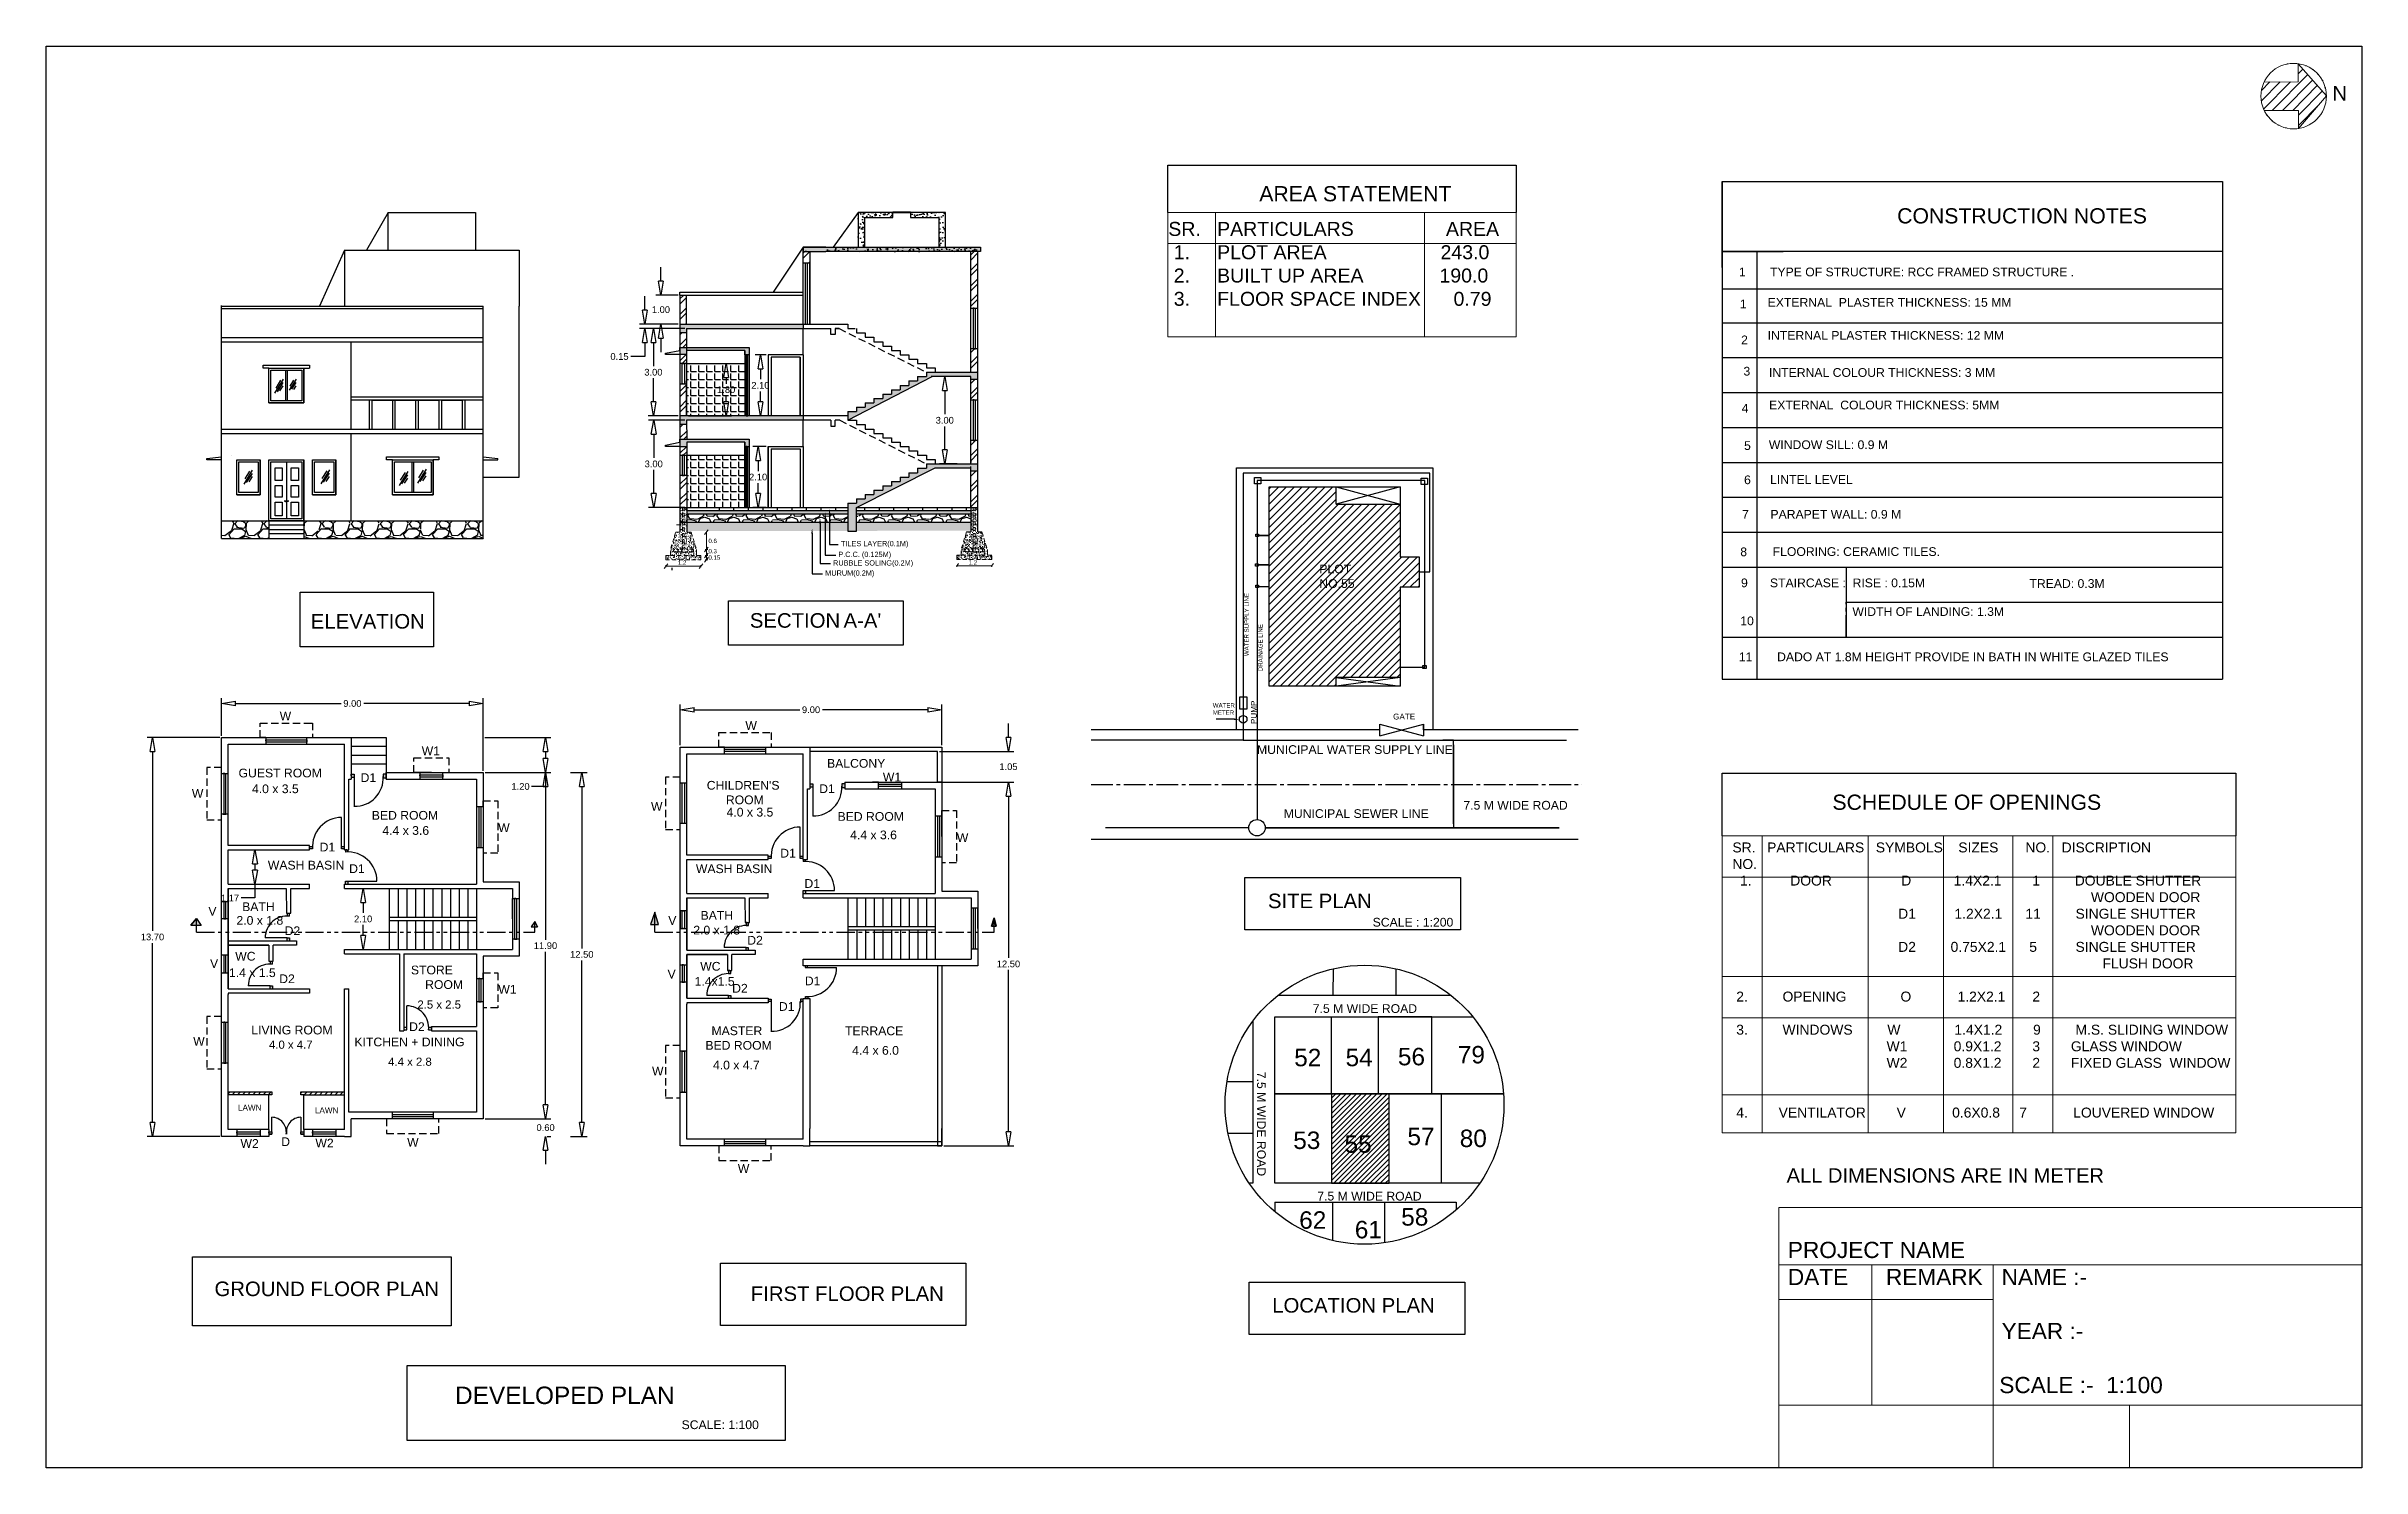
# Model space of a CAD drawing. Header units: metres. Extents: x 279 to 358.6, y 21.8 to 70.6.
import ezdxf
from ezdxf import colors
from ezdxf.entities.mleader import LeaderData, LeaderLine
from ezdxf.math import Vec2, Vec3

# ---------------------------------------------------------------- set-up
doc = ezdxf.new("R2010")
doc.units = ezdxf.units.M
doc.header["$MEASUREMENT"] = 0
for name, pattern in [('CENTER2', [1.125, 0.75, -0.125, 0.125, -0.125]), ('DASHED2', [0.375, 0.25, -0.125]), ('PHANTOM2', [1.25, 0.625, -0.125, 0.125, -0.125, 0.125, -0.125])]:
    doc.linetypes.add(name, pattern=pattern)
doc.styles.get("Standard").update_dxf_attribs({"font": 'arial.ttf'})
doc.dimstyles.get("Standard").update_dxf_attribs({"dimtxt": 0.23, "dimasz": 0.48, "dimexe": 0.18, "dimexo": 0.0625, "dimgap": 0.09, "dimtad": 0, "dimtih": 1, "dimtoh": 1, "dimzin": 0, "dimdsep": 46, "dimtxsty": 'Standard', "dimblk": 'CLOSEDBLANK', "dimcen": 1.19, "dimadec": 0, "dimazin": 0, "dimtfac": 1, "dimtofl": 0, "dimtmove": 0, "dimatfit": 3, "dimldrblk": 'CLOSEDBLANK', "dimfxl": 1, "dimtolj": 1, "dimtzin": 0, "dimarcsym": 0})
pattern_1 = [(0, (269.899864, 10.917444), (0, 0.009375), []), (0, (269.899864, 10.919006), (0, 0.009375), []), (0, (269.899864, 10.920569), (0, 0.009375), []), (0, (269.899864, 10.923694), (0, 0.009375), [0.009375, -0.00625])]
pattern_2 = [(37.5, (270.6773, 13.24194), (-0.00314967, 0.09634119), [0, -0.076, 0, -0.085, 0, -0.08125]), (7.5, (270.6773, 13.24194), (0.08848884, 0.1411073), [0, -0.041, 0, -0.0685, 0, -0.02625]), (327.5, (270.6158, 13.24194), (0.15570709, 0.00028295), [0, -0.025, 0, -0.09, 0, -0.1175]), (317.5, (270.6158, 13.24194), (0.15030633, 0.04388378), [0, -0.0125, 0, -0.059, 0, -0.0675])]
pattern_3 = [(50, (196.66928, -0.33448), (0.3586301, -0.0313761), [0.0375, -0.4125]), (355, (196.66928, -0.33448), (-0.0693757, 0.3760961), [0.03, -0.33]), (100.45144, (196.69916, -0.3371), (0.2892544, 0.34472), [0.0318701, -0.3505711]), (46.1842, (196.66928, -0.2345), (0.5336207, -0.0827596), [0.05625, -0.61875]), (96.63564, (196.71375, -0.2414), (0.467331, 0.4870593), [0.0478052, -0.5258569]), (351.18416, (196.6693, -0.2345), (0.467331, 0.4870593), [0.045, -0.495]), (21, (196.71928, -0.25948), (0.2984535, -0.20130945), [0.0375, -0.4125]), (326, (196.71928, -0.25948), (0.1216577, 0.362575), [0.03, -0.33]), (71.45144, (196.74415, -0.27626), (0.4201112, 0.1612656), [0.0318701, -0.3505711]), (37.5, (196.66928, -0.33448), (0.00607993, 0.16644693), [0, -0.326, 0, -0.335, 0, -0.33125]), (7.5, (196.66928, -0.33448), (0.13153477, 0.19720586), [0, -0.191, 0, -0.3185, 0, -0.12625]), (327.5, (196.55778, -0.33448), (0.26691122, -0.01127744), [0, -0.125, 0, -0.39, 0, -0.5175]), (317.5, (196.50778, -0.33448), (0.2915931, 0.0500525), [0, -0.1625, 0, -0.259, 0, -0.3675])]
pattern_4 = [(0, (270.6773, 13.24194), (0, 0.275), [0.2, -0.075]), (90, (270.6773, 13.24194), (-0.275, 2e-17), [0.2, -0.075])]
pattern_5 = [(50, (270.6773, 13.24194), (0.3586301, -0.0313761), [0.0375, -0.4125]), (355, (270.6773, 13.24194), (-0.0693757, 0.376096), [0.03, -0.33]), (100.45144, (270.70718, 13.23932), (0.2892544, 0.34472), [0.03187, -0.350571]), (46.1842, (270.6773, 13.34194), (0.5336207, -0.0827596), [0.05625, -0.61875]), (96.6356, (270.72177, 13.33504), (0.467331, 0.4870593), [0.047805, -0.525857]), (351.1842, (270.6773, 13.34194), (0.467331, 0.4870593), [0.045, -0.495]), (21, (270.7273, 13.31694), (0.2984535, -0.2013094), [0.0375, -0.4125]), (326, (270.7273, 13.31694), (0.1216577, 0.362575), [0.03, -0.33]), (71.45144, (270.75217, 13.30016), (0.4201112, 0.1612656), [0.03187, -0.350571]), (37.5, (270.6773, 13.24194), (0.00607993, 0.16644693), [0, -0.326, 0, -0.335, 0, -0.33125]), (7.5, (270.6773, 13.24194), (0.13153477, 0.19720586), [0, -0.191, 0, -0.3185, 0, -0.12625]), (327.5, (270.5658, 13.24194), (0.26691122, -0.01127744), [0, -0.125, 0, -0.39, 0, -0.5175]), (317.5, (270.5158, 13.24194), (0.2915931, 0.0500525), [0, -0.1625, 0, -0.259, 0, -0.3675])]

msp = doc.modelspace()

# ---------------------------------------------------------------- texts
at = {"linetype": 'ByBlock', "lineweight": 0, "ltscale": 0.5, "insert": (358.146, 68.748), "char_height": 0.15, "width": 1.51773, "attachment_point": 1, "rotation": 180.38696}
msp.add_mtext('{\\fArial|b0|i0|c0|p34;\\H3.3333x;N\\H0.6x;            }', dxfattribs=at)
at = {"color": 0, "linetype": 'ByBlock', "lineweight": 0}
for s, insert, char_height, width, attachment_point in [('{\\fArial|b0|i0|c0|p34;AREA STATEMENT}', (320.749, 65.81), 0.5221, 179.72906, 1), ('SR.   PARTICULARS                 AREA\\P 1.     PLOT AREA                     243.0\\P 2.     BUILT UP AREA              190.0\\P 3.     FLOOR SPACE INDEX      0.79\\P                 ', (317.622, 64.58), 0.4803, 15.2267, 1), ('{\\fArial|b0|i0|c0|p34;SCHEDULE OF OPENINGS}', (345.073, 44.904), 0.5221, 10.13701, 2), ('{\\H1.185x;SR.   PARTICULARS   SYMBOLS    SIZES       NO.   DISCRIPTION\\PNO.\\P  1.          DOOR                  D           1.4X2.1        1         DOUBLE SHUTTER\\P                                                                                             WOODEN DOOR       \\P                                           D1          1.2X2.1      11         SINGLE SHUTTER\\P                                                                                             WOODEN DOOR       \\P                                           D2         0.75X2.1      5          SINGLE SHUTTER \\P                                                                                                FLUSH DOOR\\P  \\P 2.         OPENING              O            1.2X2.1       2           \\P\\P 3.         WINDOWS         W              1.4X1.2        9         M.S. SLIDING WINDOW\\P                                        W1            0.9X1.2        3        GLASS WINDOW\\P                                        W2            0.8X1.2        2        FIXED GLASS  WINDOW                            \\P                  \\P                      \\P 4.        VENTILATOR        V            0.6X0.8     7            LOUVERED WINDOW\\P                                                                                      \\H0.8438x;                                                               }', (337.014, 33.289), 0.288183, 28.48878, 7), ('PROJECT NAME\\PDATE      REMARK   NAME :- \\P                               \\P                                  YEAR :-\\P\\P{\\H0.6734x;                                            \\H1.485x;    SCALE :-  1:100                                                      }', (338.921, 29.539), 0.556875, 20.1107, 1)]:
    msp.add_mtext(s, dxfattribs=dict(at, insert=insert, char_height=char_height, width=width, attachment_point=attachment_point))
at = {"lineweight": 0, "insert": (342.678, 65.05), "char_height": 0.52207, "width": 16.13807, "attachment_point": 1}
msp.add_mtext('{\\fArial|b0|i0|c0|p34;CONSTRUCTION NOTES}', dxfattribs=at)
at = {"attachment_point": 1}
for s, width, heights, insert, char_height in [('1', 1.52348, [0], (337.239, 63.014), 0.3), ('TYPE OF STRUCTURE: RCC FRAMED STRUCTURE .', 12.85252, [0], (338.308, 63.011), 0.3), ('1', 1.52348, [0], (337.272, 61.913), 0.3), ('2', 1.52348, [0], (337.313, 60.676), 0.3), ('3', 1.52348, [0], (337.394, 59.601), 0.3), ('4', 0.43219, [0], (337.333, 58.329), 0.3), ('5', 1.52348, [0], (337.415, 57.046), 0.3), ('6', 0.3, [0], (337.415, 55.87), 0.3), ('7', 1.52348, [0], (337.347, 54.685), 0.3), ('8', 1.52348, [0], (337.285, 53.395), 0.3), ('9', 1.52348, [0], (337.311, 52.329), 0.3), ('10', 0.56711, [0], (337.284, 51.024), 0.3), ('11', 0.61664, [0], (337.235, 49.788), 0.3), ('W', 0.96569, [0], (287.072, 47.755), 0.3), ('W', 0.96569, [0], (303.082, 47.428), 0.3), ('W1', 0.79011, [0], (291.955, 46.558), 0.3), ('GUEST ROOM', 4.68136, [0], (285.658, 45.796), 0.3), ('D1', 0.58546, [0], (289.852, 45.638), 0.3), ("\\pxqc;CHILDREN'S\\P ROOM", 3.87194, [0], (301.069, 45.374), 0.3), ('BALCONY', 1.65415, [0], (305.889, 46.128), 0.3), ('W1', 0.79011, [0.16], (307.808, 45.656), 0.3), ('W', 0.96569, [0], (284.052, 45.095), 0.3), ('\\pxqc;4.0 x 3.5', 1.91136, [0], (285.967, 45.254), 0.3), ('W', 0.96569, [0], (299.837, 44.648), 0.3), ('D1', 0.58546, [0], (305.62, 45.258), 0.3), ('BED ROOM', 4.68136, [0], (290.238, 44.343), 0.3), ('\\pxqc;4.4 x 3.6', 1.91136, [0], (290.45, 43.822), 0.3), ('W', 0.96569, [0], (294.584, 43.918), 0.3), ('\\pxqc;4.0 x 3.5', 1.91136, [0], (302.283, 44.451), 0.3), ('BED ROOM', 4.68136, [0], (306.251, 44.304), 0.3), ('D1', 0.58546, [0], (288.444, 43.251), 0.3), ('D1', 0.58546, [0], (304.281, 43.043), 0.3), ('\\pxqc;4.4 x 3.6', 1.91136, [0], (306.532, 43.669), 0.3), ('W', 0.96569, [0], (310.352, 43.577), 0.3), ('WASH BASIN', 2.766, [0], (286.665, 42.631), 0.3), ('D1', 0.58546, [0], (289.46, 42.511), 0.3), ('\\pxqc;WASH BASIN', 3.13859, [0], (301.127, 42.507), 0.3), ('D1', 0.58546, [0], (305.112, 42.001), 0.3), ('V', 0.86034, [0], (284.62, 41.046), 0.3), ('\\pxqc;2.0 x 1.8', 1.91136, [0], (285.434, 40.733), 0.3), ('\\pxqc;BATH', 1.91948, [0], (285.381, 41.201), 0.3), ('V', 0.86034, [0], (300.43, 40.729), 0.3), ('\\pxqc;BATH', 1.91948, [0], (301.141, 40.906), 0.3), ('SCALE : 1:200', 2.81046, [0], (324.647, 40.67), 0.3), ('D2', 0.84278, [0], (287.243, 40.377), 0.3), ('\\pxqc;2.0 x 1.8', 1.91136, [0], (301.139, 40.399), 0.3), ('D2', 0.84278, [0], (303.146, 40.051), 0.3), ('V', 0.86034, [0], (284.677, 39.25), 0.3), ('\\pxqc;WC', 1.02231, [0], (285.381, 39.501), 0.3), ('\\pxqr;STORE    ROOM', 1.95501, [0], (291.421, 39.028), 0.3), ('\\pxqc;WC', 1.02231, [0], (301.367, 39.156), 0.3), ('\\pxqc;1.4 x 1.5', 1.91136, [0], (285.176, 38.936), 0.3), ('D2', 0.84278, [0], (287.055, 38.727), 0.3), ('W1', 0.79011, [0], (294.589, 38.364), 0.3), ('V', 0.86034, [0], (300.406, 38.886), 0.3), ('\\pxqc;1.4x1.5', 1.91136, [0], (301.069, 38.637), 0.3), ('D2', 0.84278, [0], (302.627, 38.401), 0.3), ('D1', 0.58546, [0], (305.126, 38.655), 0.3), ('\\pxqc;2.5 x 2.5', 1.91136, [1.609823385706477e-15], (291.6, 37.832), 0.28), ('D1', 0.58546, [0], (304.234, 37.775), 0.3), ('LIVING ROOM', 4.68136, [0], (286.095, 36.965), 0.3), ('D2', 0.84278, [0], (291.521, 37.081), 0.3), ('\\pxqc,t1,13;MASTER\\P BED ROOM', 3.44153, [0], (301.069, 36.94), 0.3), ('\\pxqc;TERRACE', 2.90142, [0], (306.058, 36.938), 0.3), ('W', 0.96569, [0], (284.098, 36.58), 0.3), ('\\pxqc;4.0 x 4.7', 1.91136, [0], (286.497, 36.453), 0.28), ('\\pxqr;KITCHEN + DINING', 3.97373, [0], (289.451, 36.556), 0.3), ('\\pxqc;4.4 x 2.8', 1.91136, [0], (290.594, 35.868), 0.28), ('\\pxqc;4.4 x 6.0', 1.91136, [0], (306.601, 36.267), 0.3), ('52', 0.91635, [0], (321.95, 36.171), 0.6), ('54', 0.91635, [0], (323.716, 36.171), 0.6), ('56', 0.91635, [0], (325.515, 36.204), 0.6), ('79', 0.91635, [0], (327.575, 36.269), 0.6), ('W', 0.96569, [0], (299.872, 35.556), 0.3), ('\\pxqc;4.0 x 4.7', 1.91136, [0], (301.815, 35.763), 0.3), ('LAWN', 0.77031, [0], (285.639, 34.249), 0.2), ('LAWN', 0.77031, [0], (288.283, 34.159), 0.2), ('57', 0.91635, [0], (325.842, 33.46), 0.6), ('W2', 0.50918, [0], (285.723, 33.068), 0.3), ('D', 0.71988, [0], (287.124, 33.128), 0.3), ('W2', 0.50918, [0], (288.299, 33.083), 0.3), ('W', 0.96569, [0], (291.454, 33.112), 0.3), ('53', 0.91635, [0], (321.917, 33.329), 0.6), ('55', 0.91635, [0], (323.679, 33.2), 0.6), ('80', 0.91635, [0], (327.64, 33.395), 0.6), ('W', 0.96569, [0], (302.822, 32.208), 0.3), ('62', 0.91635, [0], (322.121, 30.588), 0.6), ('61', 0.91635, [0], (324.033, 30.259), 0.6), ('58', 0.91635, [0], (325.628, 30.696), 0.6), ('SCALE: 1:100', 2.75914, [0], (300.889, 23.405), 0.3)]:
    msp.add_mtext_dynamic_manual_height_columns(s, width=width, gutter_width=1, heights=heights, dxfattribs=dict(at, insert=insert, char_height=char_height))
at = {"linetype": 'CENTER2', "char_height": 0.3, "attachment_point": 1}
for s, width, insert in [('EXTERNAL  PLASTER THICKNESS: 15 MM', 9.15036, (338.226, 61.965)), ('INTERNAL PLASTER THICKNESS: 12 MM', 8.94028, (338.227, 60.832)), ('INTERNAL COLOUR THICKNESS: 3 MM', 8.40745, (338.273, 59.557)), ('EXTERNAL  COLOUR THICKNESS: 5MM', 8.47709, (338.276, 58.439)), ('WINDOW SILL: 0.9 M', 7.38593, (338.267, 57.075)), ('LINTEL LEVEL', 7.38593, (338.311, 55.881)), ('PARAPET WALL: 0.9 M', 7.38593, (338.323, 54.684)), ('FLOORING: CERAMIC TILES.', 7.38593, (338.399, 53.404)), ('STAIRCASE :  RISE : 0.15M', 7.38593, (338.305, 52.329)), ('TREAD: 0.3M', 2.89812, (347.227, 52.307)), (' WIDTH OF LANDING: 1.3M', 7.38593, (341.023, 51.343)), ('DADO AT 1.8M HEIGHT PROVIDE IN BATH IN WHITE GLAZED TILES', 14.1298, (338.551, 49.788))]:
    msp.add_mtext_dynamic_manual_height_columns(s, width=width, gutter_width=1, heights=[0], dxfattribs=dict(at, insert=insert))
at = {"linetype": 'ByBlock', "lineweight": 0, "ltscale": 0.5, "char_height": 0.15, "attachment_point": 1}
for s, insert, width in [('{\\fArial|b0|i0|c0|p34;0.6}', (301.811, 53.695), 0.32124), ('{\\fArial|b0|i0|c0|p34;0.3}', (301.811, 53.344), 0.32124), ('{\\fArial|b0|i0|c0|p34;0.15}', (301.811, 53.124), 0.32124), ('{\\fArial|b0|i0|c0|p34;\\H3.3333x;      ELEVATION\\P\\H0.6x;           }', (286.977, 51.108), 5.80966), ("{\\fArial|b0|i0|c0|p34;\\H3.3333x;SECTION\\H0.6x; \\H1.6667x;A-A'\\H0.59999x;                  }", (303.236, 51.138), 6.56119), ('{\\fArial|b0|i0|c0|p34;\\H3.3333x;GROUND FLOOR PLAN\\P\\H0.6x;           }', (284.831, 28.174), 8.25421), ('{\\fArial|b0|i0|c0|p34;\\H3.3333x;FIRST FLOOR PLAN\\P\\H0.6x;           }', (303.268, 28.008), 8.25421), ('{\\H4x;  DEVELOPED PLAN\\H0.83332x;\\P\\H0.6x;           }', (292.635, 24.566), 8.25421)]:
    msp.add_mtext(s, dxfattribs=dict(at, insert=insert, width=width))
at = {"linetype": 'DASHED2', "lineweight": 0, "ltscale": 0.5, "char_height": 0.15, "width": 0.32124, "attachment_point": 1}
for insert in [(300.759, 52.949), (310.757, 52.954)]:
    msp.add_mtext('{\\fArial|b0|i0|c0|p34;1.2}', dxfattribs=dict(at, insert=insert))
at = {"color": 0, "linetype": 'ByBlock', "lineweight": 0, "ltscale": 0.5, "attachment_point": 1}
for s, insert, char_height, width in [('PLOT NO.55', (322.814, 52.806), 0.3, 1.59783), ('{\\fArial|b0|i0|c0|p34;WATER METER}', (319.151, 48.046), 0.15, 0.32124), ('GATE', (325.349, 47.686), 0.2, 0.32124), ('MUNICIPAL WATER SUPPLY LINE', (320.671, 46.601), 0.3, 7.02269), ('7.5 M WIDE ROAD', (327.767, 44.688), 0.3, 3.62054), ('MUNICIPAL SEWER LINE', (321.591, 44.402), 0.3, 5.35687), ('{\\H3.3333x;SITE PLAN\\H0.6x;           }', (321.047, 41.503), 0.15, 8.25421), ('7.5 M WIDE ROAD', (322.588, 37.704), 0.3, 5.44634), ('7.5 M WIDE ROAD', (322.743, 31.259), 0.3, 4.05243), ('{\\fArial|b0|i0|c0|p34;\\H3.3333x;LOCATION PLAN\\H0.6x;           }', (321.194, 27.607), 0.15, 8.25421)]:
    msp.add_mtext(s, dxfattribs=dict(at, insert=insert, char_height=char_height, width=width))
for s, insert, char_height, width, rotation in [('{\\fArial|b0|i0|c0|p34;WATER SUPPLY LINE}', (320.237, 49.663), 0.15, 4.43718, 90), ('{\\fArial|b0|i0|c0|p34;DRAINAGE LINE}', (320.713, 49.142), 0.15, 4.43718, 90), ('PUMP', (320.46, 47.327), 0.2, 0.32124, 90), ('7.5 M WIDE ROAD', (320.972, 35.381), 0.3, 4.20489, 270)]:
    msp.add_mtext(s, dxfattribs=dict(at, insert=insert, char_height=char_height, width=width, rotation=rotation))
at = {"color": 5, "linetype": 'ByBlock', "lineweight": 0, "ltscale": 0.75, "insert": (338.877, 32.068), "char_height": 0.495, "attachment_point": 1}
msp.add_mtext_dynamic_manual_height_columns('{\\fArial|b0|i0|c0|p34;\\C0;ALL DIMENSIONS ARE IN METER}', width=13.77348, gutter_width=1.5, heights=[0], dxfattribs=at)

# ---------------------------------------------------------------- blocks, each defined once
blk = doc.blocks.new('_ClosedBlank')
at = {"color": 0, "linetype": 'ByBlock', "lineweight": -2}
for p, q in [((-1, 0.17), (0, 0)), ((-1, 0.17), (-1, -0.17)), ((0, 0), (-1, -0.17))]:
    blk.add_line(p, q, dxfattribs=at)
blk = doc.blocks.new('*D123')
at = {"color": 0, "lineweight": -2, "transparency": 16777216}
for p, q in [((294.134, 45.663), (296.389, 45.663)), ((296.209, 45.183), (296.209, 39.92)), ((296.209, 34.243), (296.209, 39.505)), ((294.134, 33.763), (296.389, 33.763))]:
    blk.add_line(p, q, dxfattribs=at)
at = {"layer": 'Defpoints', "color": 0, "transparency": 16777216}
for p in [(294.071, 45.663), (294.071, 33.763), (296.209, 33.763)]:
    blk.add_point(p, dxfattribs=at)
at = {"color": 0, "lineweight": -2, "transparency": 16777216, "xscale": 0.48, "yscale": 0.48, "zscale": 0.48}
for p, rotation in [((296.209, 45.663), 90), ((296.209, 33.763), 270)]:
    blk.add_blockref('_ClosedBlank', p, dxfattribs=dict(at, rotation=rotation))
at = {"color": 0, "transparency": 16777216, "insert": (296.209, 39.713), "char_height": 0.23, "attachment_point": 5}
blk.add_mtext('\\A1;11.90', dxfattribs=at)
blk = doc.blocks.new('*D124')
at = {"color": 0, "lineweight": -2, "transparency": 16777216}
for p, q in [((285.009, 46.863), (282.519, 46.863)), ((282.699, 46.383), (282.699, 40.22)), ((282.699, 33.643), (282.699, 39.805)), ((285.009, 33.163), (282.519, 33.163))]:
    blk.add_line(p, q, dxfattribs=at)
at = {"layer": 'Defpoints', "color": 0, "transparency": 16777216}
for p in [(285.071, 46.863), (282.699, 33.163), (285.071, 33.163)]:
    blk.add_point(p, dxfattribs=at)
at = {"color": 0, "lineweight": -2, "transparency": 16777216, "xscale": 0.48, "yscale": 0.48, "zscale": 0.48}
for p, rotation in [((282.699, 46.863), 90), ((282.699, 33.163), 270)]:
    blk.add_blockref('_ClosedBlank', p, dxfattribs=dict(at, rotation=rotation))
at = {"color": 0, "transparency": 16777216, "insert": (282.699, 40.013), "char_height": 0.23, "attachment_point": 5}
blk.add_mtext('\\A1;13.70', dxfattribs=at)
blk = doc.blocks.new('*D119')
at = {"color": 0, "lineweight": -2, "transparency": 16777216}
for p, q in [((294.128, 46.863), (296.389, 46.863)), ((296.209, 46.383), (296.209, 46.143)), ((294.134, 45.663), (296.389, 45.663)), ((296.209, 45.663), (296.209, 45.183)), ((296.209, 45.183), (295.729, 45.183))]:
    blk.add_line(p, q, dxfattribs=at)
at = {"layer": 'Defpoints', "color": 0, "transparency": 16777216}
for p in [(294.065, 46.863), (294.071, 45.663), (296.209, 45.663)]:
    blk.add_point(p, dxfattribs=at)
at = {"color": 0, "lineweight": -2, "transparency": 16777216, "xscale": 0.48, "yscale": 0.48, "zscale": 0.48}
for p, rotation in [((296.209, 46.863), 90), ((296.209, 45.663), 270)]:
    blk.add_blockref('_ClosedBlank', p, dxfattribs=dict(at, rotation=rotation))
at = {"color": 0, "transparency": 16777216, "insert": (295.352, 45.183), "char_height": 0.23, "attachment_point": 5}
blk.add_mtext('\\A1;1.20', dxfattribs=at)
blk = doc.blocks.new('*D120')
at = {"color": 0, "lineweight": -2, "transparency": 16777216}
for p, q in [((296.213, 34.243), (296.213, 34.723)), ((296.272, 33.763), (296.393, 33.763)), ((296.213, 32.683), (296.213, 32.203)), ((296.272, 33.163), (296.393, 33.163))]:
    blk.add_line(p, q, dxfattribs=at)
at = {"layer": 'Defpoints', "color": 0, "transparency": 16777216}
for p in [(296.209, 33.763), (296.209, 33.163), (296.213, 33.163)]:
    blk.add_point(p, dxfattribs=at)
at = {"color": 0, "lineweight": -2, "transparency": 16777216, "xscale": 0.48, "yscale": 0.48, "zscale": 0.48}
for p, rotation in [((296.213, 33.763), 270), ((296.213, 33.163), 90)]:
    blk.add_blockref('_ClosedBlank', p, dxfattribs=dict(at, rotation=rotation))
at = {"color": 0, "transparency": 16777216, "insert": (296.213, 33.463), "char_height": 0.23, "attachment_point": 5}
blk.add_mtext('\\A1;0.60', dxfattribs=at)
blk = doc.blocks.new('*D121')
at = {"color": 0, "lineweight": -2, "transparency": 16777216}
for p, q in [((297.075, 45.663), (297.638, 45.663)), ((297.458, 45.183), (297.458, 39.62)), ((297.458, 33.643), (297.458, 39.205)), ((297.075, 33.163), (297.638, 33.163))]:
    blk.add_line(p, q, dxfattribs=at)
at = {"layer": 'Defpoints', "color": 0, "transparency": 16777216}
for p in [(297.013, 45.663), (297.013, 33.163), (297.458, 33.163)]:
    blk.add_point(p, dxfattribs=at)
at = {"color": 0, "lineweight": -2, "transparency": 16777216, "xscale": 0.48, "yscale": 0.48, "zscale": 0.48}
for p, rotation in [((297.458, 45.663), 90), ((297.458, 33.163), 270)]:
    blk.add_blockref('_ClosedBlank', p, dxfattribs=dict(at, rotation=rotation))
at = {"color": 0, "transparency": 16777216, "insert": (297.458, 39.413), "char_height": 0.23, "attachment_point": 5}
blk.add_mtext('\\A1;12.50', dxfattribs=at)
blk = doc.blocks.new('*D125')
at = {"color": 0, "lineweight": -2, "transparency": 16777216}
for p, q in [((285.071, 46.925), (285.071, 48.215)), ((285.551, 48.035), (289.183, 48.035)), ((293.591, 48.035), (289.96, 48.035)), ((294.071, 45.725), (294.071, 48.215))]:
    blk.add_line(p, q, dxfattribs=at)
at = {"layer": 'Defpoints', "color": 0, "transparency": 16777216}
for p in [(285.071, 48.035), (285.071, 46.863), (294.071, 45.663)]:
    blk.add_point(p, dxfattribs=at)
at = {"color": 0, "lineweight": -2, "transparency": 16777216, "xscale": 0.48, "yscale": 0.48, "zscale": 0.48, "rotation": 180}
blk.add_blockref('_ClosedBlank', (285.071, 48.035), dxfattribs=at)
at = {"color": 0, "lineweight": -2, "transparency": 16777216, "xscale": 0.48, "yscale": 0.48, "zscale": 0.48}
blk.add_blockref('_ClosedBlank', (294.071, 48.035), dxfattribs=at)
at = {"color": 0, "transparency": 16777216, "insert": (289.571, 48.035), "char_height": 0.23, "attachment_point": 5}
blk.add_mtext('\\A1;9.00', dxfattribs=at)
blk = doc.blocks.new('*D126')
at = {"color": 0, "lineweight": -2, "transparency": 16777216}
for p, q in [((300.839, 46.599), (300.839, 47.998)), ((301.319, 47.818), (304.951, 47.818)), ((309.359, 47.818), (305.728, 47.818)), ((309.839, 46.599), (309.839, 47.998))]:
    blk.add_line(p, q, dxfattribs=at)
at = {"layer": 'Defpoints', "color": 0, "transparency": 16777216}
for p in [(309.839, 47.818), (300.839, 46.536), (309.839, 46.536)]:
    blk.add_point(p, dxfattribs=at)
at = {"color": 0, "lineweight": -2, "transparency": 16777216, "xscale": 0.48, "yscale": 0.48, "zscale": 0.48, "rotation": 180}
blk.add_blockref('_ClosedBlank', (300.839, 47.818), dxfattribs=at)
at = {"color": 0, "lineweight": -2, "transparency": 16777216, "xscale": 0.48, "yscale": 0.48, "zscale": 0.48}
blk.add_blockref('_ClosedBlank', (309.839, 47.818), dxfattribs=at)
at = {"color": 0, "transparency": 16777216, "insert": (305.339, 47.818), "char_height": 0.23, "attachment_point": 5}
blk.add_mtext('\\A1;9.00', dxfattribs=at)
blk = doc.blocks.new('*D127')
at = {"color": 0, "lineweight": -2, "transparency": 16777216}
for p, q in [((309.902, 45.336), (312.306, 45.336)), ((312.126, 44.856), (312.126, 39.293)), ((312.126, 33.316), (312.126, 38.879)), ((309.902, 32.836), (312.306, 32.836))]:
    blk.add_line(p, q, dxfattribs=at)
at = {"layer": 'Defpoints', "color": 0, "transparency": 16777216}
for p in [(309.839, 45.336), (309.839, 32.836), (312.126, 32.836)]:
    blk.add_point(p, dxfattribs=at)
at = {"color": 0, "lineweight": -2, "transparency": 16777216, "xscale": 0.48, "yscale": 0.48, "zscale": 0.48}
for p, rotation in [((312.126, 45.336), 90), ((312.126, 32.836), 270)]:
    blk.add_blockref('_ClosedBlank', p, dxfattribs=dict(at, rotation=rotation))
at = {"color": 0, "transparency": 16777216, "insert": (312.126, 39.086), "char_height": 0.23, "attachment_point": 5}
blk.add_mtext('\\A1;12.50', dxfattribs=at)
blk = doc.blocks.new('*D128')
at = {"color": 0, "lineweight": -2, "transparency": 16777216}
for p, q in [((289.977, 41.683), (290.121, 41.683)), ((289.941, 41.203), (289.941, 40.84)), ((289.941, 40.063), (289.941, 40.425)), ((289.977, 39.583), (290.121, 39.583))]:
    blk.add_line(p, q, dxfattribs=at)
at = {"layer": 'Defpoints', "color": 0, "transparency": 16777216}
for p in [(289.915, 41.683), (289.915, 39.583), (289.941, 39.583)]:
    blk.add_point(p, dxfattribs=at)
at = {"color": 0, "lineweight": -2, "transparency": 16777216, "xscale": 0.48, "yscale": 0.48, "zscale": 0.48}
for p, rotation in [((289.941, 41.683), 90), ((289.941, 39.583), 270)]:
    blk.add_blockref('_ClosedBlank', p, dxfattribs=dict(at, rotation=rotation))
at = {"color": 0, "transparency": 16777216, "insert": (289.941, 40.633), "char_height": 0.23, "attachment_point": 5}
blk.add_mtext('\\A1;2.10', dxfattribs=at)
blk = doc.blocks.new('*D129')
at = {"color": 0, "lineweight": -2, "transparency": 16777216}
for p, q in [((285.364, 43.003), (286.402, 43.003)), ((286.222, 42.523), (286.222, 42.313)), ((285.364, 41.833), (286.402, 41.833)), ((286.222, 41.833), (286.222, 41.353)), ((286.222, 41.353), (285.742, 41.353))]:
    blk.add_line(p, q, dxfattribs=at)
at = {"layer": 'Defpoints', "color": 0, "transparency": 16777216}
for p in [(285.301, 43.003), (285.301, 41.833), (286.222, 41.833)]:
    blk.add_point(p, dxfattribs=at)
at = {"color": 0, "lineweight": -2, "transparency": 16777216, "xscale": 0.48, "yscale": 0.48, "zscale": 0.48}
for p, rotation in [((286.222, 43.003), 90), ((286.222, 41.833), 270)]:
    blk.add_blockref('_ClosedBlank', p, dxfattribs=dict(at, rotation=rotation))
at = {"color": 0, "transparency": 16777216, "insert": (285.364, 41.353), "char_height": 0.23, "attachment_point": 5}
blk.add_mtext('\\A1;1.17', dxfattribs=at)
blk = doc.blocks.new('*D122')
at = {"color": 0, "lineweight": -2, "transparency": 16777216}
for p, q in [((312.126, 46.866), (312.126, 47.346)), ((309.752, 46.386), (312.306, 46.386)), ((309.752, 45.336), (312.306, 45.336)), ((312.126, 44.856), (312.126, 44.376))]:
    blk.add_line(p, q, dxfattribs=at)
at = {"layer": 'Defpoints', "color": 0, "transparency": 16777216}
for p in [(309.689, 46.386), (309.689, 45.336), (312.126, 45.336)]:
    blk.add_point(p, dxfattribs=at)
at = {"color": 0, "lineweight": -2, "transparency": 16777216, "xscale": 0.48, "yscale": 0.48, "zscale": 0.48}
for p, rotation in [((312.126, 46.386), 270), ((312.126, 45.336), 90)]:
    blk.add_blockref('_ClosedBlank', p, dxfattribs=dict(at, rotation=rotation))
at = {"color": 0, "transparency": 16777216, "insert": (312.126, 45.861), "char_height": 0.23, "attachment_point": 5}
blk.add_mtext('\\A1;1.05', dxfattribs=at)
blk = doc.blocks.new('*D130')
at = {"color": 0, "lineweight": -2, "transparency": 16777216}
for p, q in [((300.178, 62.545), (300.178, 63.025)), ((300.77, 62.065), (299.998, 62.065)), ((300.77, 61.065), (299.998, 61.065)), ((300.178, 60.585), (300.178, 60.105))]:
    blk.add_line(p, q, dxfattribs=at)
at = {"layer": 'Defpoints', "color": 0, "transparency": 16777216}
for p in [(300.833, 62.065), (300.178, 61.065), (300.833, 61.065)]:
    blk.add_point(p, dxfattribs=at)
at = {"color": 0, "lineweight": -2, "transparency": 16777216, "xscale": 0.48, "yscale": 0.48, "zscale": 0.48}
for p, rotation in [((300.178, 62.065), 270), ((300.178, 61.065), 90)]:
    blk.add_blockref('_ClosedBlank', p, dxfattribs=dict(at, rotation=rotation))
at = {"color": 0, "transparency": 16777216, "insert": (300.178, 61.565), "char_height": 0.23, "attachment_point": 5}
blk.add_mtext('\\A1;1.00', dxfattribs=at)
blk = doc.blocks.new('*D131')
at = {"color": 0, "lineweight": -2, "transparency": 16777216}
for p, q in [((299.623, 61.545), (299.623, 62.025)), ((300.77, 61.065), (299.443, 61.065)), ((301, 60.915), (299.443, 60.915)), ((299.623, 59.955), (299.143, 59.955)), ((299.623, 60.435), (299.623, 59.955))]:
    blk.add_line(p, q, dxfattribs=at)
at = {"layer": 'Defpoints', "color": 0, "transparency": 16777216}
for p in [(299.623, 60.915), (300.833, 61.065), (301.063, 60.915)]:
    blk.add_point(p, dxfattribs=at)
at = {"color": 0, "lineweight": -2, "transparency": 16777216, "xscale": 0.48, "yscale": 0.48, "zscale": 0.48}
for p, rotation in [((299.623, 61.065), 270), ((299.623, 60.915), 90)]:
    blk.add_blockref('_ClosedBlank', p, dxfattribs=dict(at, rotation=rotation))
at = {"color": 0, "transparency": 16777216, "insert": (298.754, 59.955), "char_height": 0.23, "attachment_point": 5}
blk.add_mtext('\\A1;0.15', dxfattribs=at)
blk = doc.blocks.new('*D132')
at = {"color": 0, "lineweight": -2, "transparency": 16777216}
for p, q in [((300.77, 60.915), (299.739, 60.915)), ((299.919, 60.435), (299.919, 59.622)), ((299.919, 58.395), (299.919, 59.207)), ((300.77, 57.915), (299.739, 57.915))]:
    blk.add_line(p, q, dxfattribs=at)
at = {"layer": 'Defpoints', "color": 0, "transparency": 16777216}
for p in [(300.833, 60.915), (299.919, 57.915), (300.833, 57.915)]:
    blk.add_point(p, dxfattribs=at)
at = {"color": 0, "lineweight": -2, "transparency": 16777216, "xscale": 0.48, "yscale": 0.48, "zscale": 0.48}
for p, rotation in [((299.919, 60.915), 90), ((299.919, 57.915), 270)]:
    blk.add_blockref('_ClosedBlank', p, dxfattribs=dict(at, rotation=rotation))
at = {"color": 0, "transparency": 16777216, "insert": (299.919, 59.415), "char_height": 0.23, "attachment_point": 5}
blk.add_mtext('\\A1;3.00', dxfattribs=at)
blk = doc.blocks.new('*D133')
at = {"color": 0, "lineweight": -2, "transparency": 16777216}
for p, q in [((301, 57.765), (299.75, 57.765)), ((299.93, 57.285), (299.93, 56.472)), ((299.93, 55.245), (299.93, 56.057)), ((301, 54.765), (299.75, 54.765))]:
    blk.add_line(p, q, dxfattribs=at)
at = {"layer": 'Defpoints', "color": 0, "transparency": 16777216}
for p in [(301.063, 57.765), (299.93, 54.765), (301.063, 54.765)]:
    blk.add_point(p, dxfattribs=at)
at = {"color": 0, "lineweight": -2, "transparency": 16777216, "xscale": 0.48, "yscale": 0.48, "zscale": 0.48}
for p, rotation in [((299.93, 57.765), 90), ((299.93, 54.765), 270)]:
    blk.add_blockref('_ClosedBlank', p, dxfattribs=dict(at, rotation=rotation))
at = {"color": 0, "transparency": 16777216, "insert": (299.93, 56.265), "char_height": 0.23, "attachment_point": 5}
blk.add_mtext('\\A1;3.00', dxfattribs=at)
blk = doc.blocks.new('*D134')
at = {"color": 0, "lineweight": -2, "transparency": 16777216}
for p, q in [((303.8, 56.865), (303.339, 56.865)), ((303.519, 56.385), (303.519, 56.022)), ((303.519, 55.245), (303.519, 55.607)), ((303.8, 54.765), (303.339, 54.765))]:
    blk.add_line(p, q, dxfattribs=at)
at = {"layer": 'Defpoints', "color": 0, "transparency": 16777216}
for p in [(303.863, 56.865), (303.519, 54.765), (303.863, 54.765)]:
    blk.add_point(p, dxfattribs=at)
at = {"color": 0, "lineweight": -2, "transparency": 16777216, "xscale": 0.48, "yscale": 0.48, "zscale": 0.48}
for p, rotation in [((303.519, 56.865), 90), ((303.519, 54.765), 270)]:
    blk.add_blockref('_ClosedBlank', p, dxfattribs=dict(at, rotation=rotation))
at = {"color": 0, "transparency": 16777216, "insert": (303.519, 55.815), "char_height": 0.23, "attachment_point": 5}
blk.add_mtext('\\A1;2.10', dxfattribs=at)
blk = doc.blocks.new('*D135')
at = {"color": 0, "lineweight": -2, "transparency": 16777216}
for p, q in [((303.8, 60.015), (303.419, 60.015)), ((303.599, 59.535), (303.599, 59.172)), ((303.599, 58.395), (303.599, 58.757)), ((303.8, 57.915), (303.419, 57.915))]:
    blk.add_line(p, q, dxfattribs=at)
at = {"layer": 'Defpoints', "color": 0, "transparency": 16777216}
for p in [(303.863, 60.015), (303.599, 57.915), (303.863, 57.915)]:
    blk.add_point(p, dxfattribs=at)
at = {"color": 0, "lineweight": -2, "transparency": 16777216, "xscale": 0.48, "yscale": 0.48, "zscale": 0.48}
for p, rotation in [((303.599, 60.015), 90), ((303.599, 57.915), 270)]:
    blk.add_blockref('_ClosedBlank', p, dxfattribs=dict(at, rotation=rotation))
at = {"color": 0, "transparency": 16777216, "insert": (303.599, 58.965), "char_height": 0.23, "attachment_point": 5}
blk.add_mtext('\\A1;2.10', dxfattribs=at)
blk = doc.blocks.new('*D136')
at = {"color": 0, "lineweight": -2, "transparency": 16777216}
for p, q in [((301.125, 59.715), (302.602, 59.715)), ((302.422, 59.235), (302.422, 59.022)), ((302.422, 58.395), (302.422, 58.607)), ((301.125, 57.915), (302.602, 57.915))]:
    blk.add_line(p, q, dxfattribs=at)
at = {"layer": 'Defpoints', "color": 0, "transparency": 16777216}
for p in [(301.063, 59.715), (301.063, 57.915), (302.422, 57.915)]:
    blk.add_point(p, dxfattribs=at)
at = {"color": 0, "lineweight": -2, "transparency": 16777216, "xscale": 0.48, "yscale": 0.48, "zscale": 0.48}
for p, rotation in [((302.422, 59.715), 90), ((302.422, 57.915), 270)]:
    blk.add_blockref('_ClosedBlank', p, dxfattribs=dict(at, rotation=rotation))
at = {"color": 0, "transparency": 16777216, "insert": (302.422, 58.815), "char_height": 0.23, "attachment_point": 5}
blk.add_mtext('\\A1;1.80', dxfattribs=at)
blk = doc.blocks.new('*D137')
at = {"color": 0, "lineweight": -2, "transparency": 16777216}
for p, q in [((310.368, 59.265), (309.756, 59.265)), ((309.936, 58.785), (309.936, 57.972)), ((309.936, 56.745), (309.936, 57.557)), ((310.368, 56.265), (309.756, 56.265))]:
    blk.add_line(p, q, dxfattribs=at)
at = {"layer": 'Defpoints', "color": 0, "transparency": 16777216}
for p in [(310.431, 59.265), (309.936, 56.265), (310.431, 56.265)]:
    blk.add_point(p, dxfattribs=at)
at = {"color": 0, "lineweight": -2, "transparency": 16777216, "xscale": 0.48, "yscale": 0.48, "zscale": 0.48}
for p, rotation in [((309.936, 59.265), 90), ((309.936, 56.265), 270)]:
    blk.add_blockref('_ClosedBlank', p, dxfattribs=dict(at, rotation=rotation))
at = {"color": 0, "transparency": 16777216, "insert": (309.936, 57.765), "char_height": 0.23, "attachment_point": 5}
blk.add_mtext('\\A1;3.00', dxfattribs=at)

# ---------------------------------------------------------------- dimensions: what is measured, and where the dimension line sits
for base, p1, p2, picture, middle in [((300.178, 61.065), (300.833, 62.065), (300.833, 61.065), '*D130', (300.178, 61.565)), ((299.623, 60.915), (300.833, 61.065), (301.063, 60.915), '*D131', (298.754, 59.955)), ((299.919, 57.915), (300.833, 60.915), (300.833, 57.915), '*D132', (299.919, 59.415)), ((302.422, 57.915), (301.063, 59.715), (301.063, 57.915), '*D136', (302.422, 58.815)), ((303.599, 57.915), (303.863, 60.015), (303.863, 57.915), '*D135', (303.599, 58.965)), ((309.936, 56.265), (310.431, 59.265), (310.431, 56.265), '*D137', (309.936, 57.765)), ((299.93, 54.765), (301.063, 57.765), (301.063, 54.765), '*D133', (299.93, 56.265)), ((303.519, 54.765), (303.863, 56.865), (303.863, 54.765), '*D134', (303.519, 55.815)), ((312.126, 45.336), (309.689, 46.386), (309.689, 45.336), '*D122', (312.126, 45.861)), ((282.699, 33.163), (285.071, 46.863), (285.071, 33.163), '*D124', (282.699, 40.013)), ((296.209, 45.663), (294.065, 46.863), (294.071, 45.663), '*D119', (295.352, 45.183)), ((296.209, 33.763), (294.071, 45.663), (294.071, 33.763), '*D123', (296.209, 39.713)), ((297.458, 33.163), (297.013, 45.663), (297.013, 33.163), '*D121', (297.458, 39.413)), ((312.126, 32.836), (309.839, 45.336), (309.839, 32.836), '*D127', (312.126, 39.086)), ((286.222, 41.833), (285.301, 43.003), (285.301, 41.833), '*D129', (285.364, 41.353)), ((289.941, 39.583), (289.915, 41.683), (289.915, 39.583), '*D128', (289.941, 40.633)), ((296.213, 33.163), (296.209, 33.763), (296.209, 33.163), '*D120', (296.213, 33.463))]:
    dim = msp.add_linear_dim(base=base, p1=p1, p2=p2, angle=90, dimstyle='Standard')
    dim.commit()
    dim.dimension.update_dxf_attribs({"geometry": picture, "text_midpoint": middle})
for base, p1, p2, picture, middle in [((285.071, 48.035), (294.071, 45.663), (285.071, 46.863), '*D125', (289.571, 48.035)), ((309.839, 47.818), (300.839, 46.536), (309.839, 46.536), '*D126', (305.339, 47.818))]:
    dim = msp.add_linear_dim(base=base, p1=p1, p2=p2, dimstyle='Standard')
    dim.commit()
    dim.dimension.update_dxf_attribs({"geometry": picture, "text_midpoint": middle})

# ---------------------------------------------------------------- hatches: boundary and pattern name
at = {"linetype": 'ByBlock', "lineweight": 0}
h = msp.add_hatch(dxfattribs=at)
h.set_pattern_fill('ANSI31', color=256, scale=2, angle=-179.61304)
h.set_pattern_definition([(225.38696, (421.22495, 111.4554), (0.17796655, -0.1755788), [])])
h.paths.add_polyline_path([(356.466, 69.395), (356.461, 70.017, 0.326252), (355.293, 69.387)], flags=16)
h.paths.add_polyline_path([(356.476, 67.788), (356.472, 68.411), (355.299, 68.403, 0.326252)])
h.paths.add_polyline_path([(357.435, 68.909, 0.996629), (355.183, 68.902, 0.458725), (356.476, 67.788)])
h.paths.add_polyline_path([(357.435, 68.909, 0.372982), (356.461, 70.017)], flags=17)
h = msp.add_hatch()
h.set_pattern_fill('AR-CONC', color=256, scale=0.05)
h.set_pattern_definition(pattern_3)
h.paths.add_polyline_path([(308.156, 64.909), (306.956, 64.909), (306.956, 63.715), (307.186, 63.715), (307.186, 64.732), (308.156, 64.732)])
h.paths.add_polyline_path([(309.956, 64.909), (308.756, 64.909), (308.756, 64.732), (309.732, 64.732), (309.732, 63.715), (309.956, 63.715)])
h = msp.add_hatch()
h.set_pattern_fill('AR-CONC', color=256, scale=0.05)
h.set_pattern_definition(pattern_3)
h.paths.add_polyline_path([(305.063, 57.915), (300.833, 57.915), (300.833, 57.615), (301.063, 57.615), (301.063, 57.765), (303.213, 57.765), (305.063, 57.765)])
h.paths.add_polyline_path([(303.213, 57.115), (300.833, 57.115), (300.833, 57.015), (300.833, 56.867), (301.064, 56.868), (301.064, 57.013), (303.063, 57.015), (303.063, 56.865), (303.213, 56.865)])
h.paths.add_polyline_path([(303.213, 60.265), (301.063, 60.265), (301.063, 60.165), (303.063, 60.165), (303.063, 60.015), (303.138, 60.015), (303.213, 60.015), (303.213, 60.165)])
h.paths.add_polyline_path([(301.063, 60.265), (300.833, 60.265), (300.833, 60.165), (300.833, 60.029), (301.063, 60.029)])
h.paths.add_polyline_path([(305.063, 61.065), (300.833, 61.065), (300.833, 60.765), (301.063, 60.765), (301.063, 60.915), (303.213, 60.915), (305.063, 60.915)])
h.paths.add_polyline_path([(309.603, 56.127), (310.833, 56.127), (310.833, 56.015), (311.064, 56.015), (311.064, 56.265), (310.833, 56.265), (309.303, 56.265), (309.303, 56.115), (309.003, 56.115), (309.003, 55.965), (308.703, 55.965), (308.703, 55.815), (308.403, 55.815), (308.403, 55.665), (308.103, 55.665), (308.103, 55.515), (307.803, 55.515), (307.803, 55.365), (307.503, 55.365), (307.503, 55.215), (307.203, 55.215), (307.203, 55.065), (306.903, 55.065), (306.903, 54.915), (306.603, 54.915), (306.603, 54.765), (306.603, 54.165), (306.603, 53.955), (306.903, 53.955), (306.903, 54.765), (306.902, 54.765)])
h.paths.add_polyline_path([(309.506, 59.265), (310.833, 59.265), (310.833, 59.165), (311.064, 59.165), (311.064, 59.415), (309.833, 59.415), (309.303, 59.415), (309.303, 59.265), (309.003, 59.265), (309.003, 59.115), (308.703, 59.115), (308.703, 58.965), (308.403, 58.965), (308.403, 58.815), (308.103, 58.815), (308.103, 58.665), (307.803, 58.665), (307.803, 58.515), (307.503, 58.515), (307.503, 58.365), (307.203, 58.365), (307.203, 58.215), (306.903, 58.215), (306.903, 58.065), (306.603, 58.065), (306.603, 57.765)])
h.paths.add_polyline_path([(311.163, 63.715), (311.063, 63.715), (305.849, 63.715), (305.063, 63.715), (305.063, 63.565), (305.293, 63.565), (305.849, 63.565), (305.949, 63.565), (311.063, 63.565), (311.163, 63.565)])
h = msp.add_hatch()
h.set_pattern_fill('AR-CONC', color=256, scale=0.05)
h.set_pattern_definition(pattern_5)
h.paths.add_polyline_path([(311.063, 63.565), (311.163, 63.565), (311.163, 63.715), (311.063, 63.715), (305.849, 63.715), (305.849, 63.565), (305.949, 63.565)])
h = msp.add_hatch()
h.set_pattern_fill('ANSI32', color=256)
h.set_pattern_definition([(45, (196.66928, -0.33448), (-0.265165, 0.265165), []), (45, (196.84605, -0.33448), (-0.265165, 0.265165), [])])
h.paths.add_polyline_path([(301.063, 59.015), (300.833, 59.015), (300.833, 57.915), (301.063, 57.915)])
h.paths.add_polyline_path([(301.063, 60.029), (300.833, 60.029), (300.833, 59.715), (301.063, 59.715)])
h.paths.add_polyline_path([(301.063, 60.765), (300.833, 60.765), (300.833, 60.265), (301.063, 60.265)])
h.paths.add_polyline_path([(301.063, 62.065), (300.833, 62.065), (300.833, 61.065), (301.063, 61.065)])
h.paths.add_polyline_path([(305.293, 63.565), (305.063, 63.565), (305.063, 63.165), (305.293, 63.165)])
h.paths.add_polyline_path([(311.063, 63.565), (310.833, 63.565), (310.833, 63.465), (310.833, 63.165), (310.833, 61.615), (311.063, 61.615)])
h.paths.add_polyline_path([(311.063, 60.215), (310.833, 60.215), (310.833, 59.415), (311.064, 59.415)])
h.paths.add_polyline_path([(311.064, 59.165), (310.833, 59.165), (310.833, 58.465), (311.064, 58.465)])
h.paths.add_polyline_path([(311.064, 57.065), (310.833, 57.065), (310.833, 56.265), (311.064, 56.265)])
h.paths.add_polyline_path([(311.064, 56.015), (310.833, 56.015), (310.833, 54.765), (311.064, 54.765)])
h.paths.add_polyline_path([(301.065, 55.865), (300.833, 55.865), (300.833, 54.765), (301.066, 54.765)])
h.paths.add_polyline_path([(301.064, 56.868), (300.833, 56.867), (300.833, 56.565), (301.064, 56.565)])
h.paths.add_polyline_path([(301.063, 57.615), (300.833, 57.615), (300.833, 57.115), (301.064, 57.115)])
h = msp.add_hatch()
h.set_pattern_fill('ANGLE', color=256)
h.set_pattern_definition(pattern_4)
h.paths.add_polyline_path([(301.064, 56.565), (301.066, 54.765), (303.063, 54.765), (303.063, 56.565)])
h.paths.add_polyline_path([(301.063, 59.715), (301.063, 57.915), (303.063, 57.915), (303.063, 59.715)])
h.paths.add_polyline_path([(302.042, 58.576), (302.783, 58.576), (302.783, 59.05), (302.042, 59.05)], flags=24)
h = msp.add_hatch()
h.set_pattern_fill('ANGLE', color=256)
h.set_pattern_definition(pattern_4)
h.paths.add_polyline_path([(301.063, 55.965), (301.063, 54.765), (303.063, 54.765), (303.063, 55.965)])
h.paths.add_polyline_path([(301.063, 59.115), (301.063, 57.915), (303.063, 57.915), (303.063, 59.115)])
h = msp.add_hatch()
h.set_pattern_fill('ANSI31', color=256, scale=1.5)
h.set_pattern_definition([(45, (196.66928, -0.33448), (-0.13258252, 0.13258252), [])])
h.paths.add_polyline_path([(325.591, 52.028), (326.241, 52.028), (326.241, 53.078), (325.591, 53.078), (325.591, 54.878), (323.391, 54.878), (323.391, 55.478), (321.091, 55.478), (321.091, 48.628), (323.391, 48.628), (323.391, 48.928), (325.591, 48.928)])
h = msp.add_hatch()
h.set_pattern_fill('GRAVEL', color=256)
h.set_pattern_definition([(228.01279, (270.619864, 13.58159), (-8, -9), [0.134536, -13.319088]), (184.96974, (270.529864, 13.48159), (12, 1), [0.230868, -22.855925]), (132.51045, (270.299864, 13.46159), (10, -11), [0.162788, -16.116033]), (267.27369, (269.909864, 13.21159), (1, 20), [0.210238, -20.813558]), (292.83365, (269.899864, 13.00159), (-5, 12), [0.206155, -20.409373]), (357.27369, (269.979864, 12.81159), (-20, 1), [0.210238, -20.813558]), (37.69424, (270.189864, 12.80159), (-13, -10), [0.278029, -27.524849]), (72.25533, (270.409864, 12.97159), (7, 22), [0.262488, -25.986321]), (121.42957, (270.489864, 13.22159), (-8, 13), [0.21095, -20.884073]), (175.23636, (270.379864, 13.40159), (11, -1), [0.240832, -11.800763]), (222.39744, (270.139864, 13.42159), (-12, -11), [0.311448, -30.833375]), (138.81407, (270.89986, 13.20159), (-7, 6), [0.106301, -10.523845]), (171.46923, (270.819864, 13.27159), (13, -2), [0.202237, -20.021511]), (225, (270.61986, 13.3016), (-1e-16, -1), [0.14142, -1.272793]), (203.1986, (270.54986, 13.42159), (5, 2), [0.076158, -7.539615]), (291.8014, (270.47986, 13.3916), (-1, 3), [0.107703, -5.277462]), (30.96376, (270.51986, 13.29159), (3, 2), [0.174929, -5.656023]), (161.56505, (270.66986, 13.3816), (2, -1), [0.126491, -3.035787]), (16.38954, (269.899864, 13.39159), (10, 3), [0.1772, -17.542845]), (70.34618, (270.069864, 13.44159), (-4, -11), [0.148661, -14.717408]), (293.1986, (270.66986, 13.58159), (-2, 5), [0.152315, -7.463458]), (343.61046, (270.729864, 13.44159), (-10, 3), [0.1772, -17.542845]), (339.44395, (269.89986, 12.77159), (-5, 2), [0.17088, -8.373124]), (294.77514, (270.059864, 12.71159), (-5, 11), [0.143178, -14.174643]), (66.8014, (270.67986, 12.58159), (2, 5), [0.152315, -7.463458]), (17.35402, (270.739864, 12.72159), (-13, -4), [0.167631, -16.595424]), (69.44395, (270.18986, 12.58159), (-2, -5), [0.08544, -8.458564]), (101.30993, (270.61986, 12.5816), (-1, 4), [0.05099, -5.04803]), (165.96376, (270.60986, 12.6316), (3, -1), [0.206155, -3.91695]), (186.009, (270.409864, 12.68159), (10, 1), [0.19105, -18.913923]), (303.6901, (270.51986, 13.2016), (-1, 2), [0.144222, -3.46133]), (353.15723, (270.599864, 13.08159), (17, -2), [0.251794, -24.927563]), (60.9454, (270.84986, 13.05159), (-4, -7), [0.102956, -10.192674]), (90, (270.8999, 13.1416), (-1, 1), [0.06, -0.94]), (120.25644, (270.389864, 12.71159), (4, -7), [0.138924, -13.75352]), (48.01279, (270.319864, 12.83159), (8, 9), [0.269072, -13.184552]), (0, (270.4999, 13.0316), (1, 1), [0.26, -0.74]), (325.30485, (270.759864, 13.03159), (10, -7), [0.158114, -15.653274]), (254.0546, (270.88986, 12.94159), (-1, -4), [0.145602, -7.134508]), (207.64598, (270.849864, 12.80159), (-19, -10), [0.237065, -23.469474]), (175.42608, (270.639864, 12.69159), (-13, 1), [0.250799, -24.829073])])
h.paths.add_polyline_path([(286.701, 54.309), (285.071, 54.309), (285.071, 53.709), (286.701, 53.709)])
h.paths.add_polyline_path([(294.071, 54.309), (287.901, 54.309), (287.901, 54.159), (287.901, 53.709), (294.071, 53.709)])
h.paths.add_polyline_path([(294.071, 54.309), (294.071, 53.709)], flags=17)
at = {"linetype": 'DASHED2', "lineweight": 0, "ltscale": 0.5}
h = msp.add_hatch(dxfattribs=at)
h.set_pattern_fill('AR-CONC', color=256, scale=0.001)
h.set_pattern_definition([(50, (-1040.57502, -1535.28272), (0.182184669, -0.015939086), [0.01905, -0.20955]), (355, (-1040.57502, -1535.28272), (-0.035243421, 0.191056845), [0.01524, -0.167640584]), (100.451445, (-1040.55984, -1535.28405), (0.146941247, 0.175117752), [0.016190009, -0.178090245]), (46.1842, (-1040.57502, -1535.23192), (0.27107904, -0.042042328), [0.028575, -0.314325]), (96.635558, (-1040.55243, -1535.23543), (0.237404134, 0.247426125), [0.024285023, -0.26713561]), (351.184151, (-1040.57502, -1535.23192), (0.237404134, 0.247426125), [0.022859967, -0.251459732]), (21, (-1040.54962, -1535.24462), (0.151614391, -0.102265198), [0.01905, -0.20955]), (326, (-1040.54962, -1535.24462), (0.061802028, 0.184187966), [0.01524, -0.16764]), (71.451445, (-1040.53699, -1535.25314), (0.21341642, 0.081922769), [0.016190009, -0.178089938]), (37.5, (-1040.57502, -1535.28272), (0.0030886033, 0.0845550389), [0, -0.165608, 0, -0.17018, 0, -0.168275]), (7.5, (-1040.57502, -1535.28272), (0.0668196625, 0.100180575), [0, -0.097028, 0, -0.161798, 0, -0.064135]), (327.5, (-1040.631665, -1535.28272), (0.1355905952, -0.005728744), [0, -0.0635, 0, -0.19812, 0, -0.26289]), (317.5, (-1040.65706, -1535.28272), (0.1481291814, 0.025426491), [0, -0.08255, 0, -0.131572, 0, -0.18669])])
h.paths.add_polyline_path([(300.919, 54.773), (300.837, 54.773), (300.837, 54.172), (300.919, 54.172)])
h.paths.add_polyline_path([(301.067, 54.772), (301.065, 54.772), (300.979, 54.772), (300.979, 54.172), (301.067, 54.172)])
h.paths.add_polyline_path([(301.217, 53.922), (301.067, 53.922), (301.067, 54.172), (300.979, 54.172), (300.979, 53.239), (301.061, 53.239, -0.414214), (301.011, 53.289, -1), (301.111, 53.289, -0.414214), (301.061, 53.239), (301.192, 53.239, -0.414214), (301.142, 53.289, -1), (301.242, 53.289, -0.414214), (301.192, 53.239), (300.952, 53.239), (300.713, 53.239, -0.414214), (300.663, 53.289, -1), (300.763, 53.289, -0.414214), (300.713, 53.239), (300.844, 53.239, -0.414214), (300.794, 53.289, -1), (300.894, 53.289, -0.414214), (300.844, 53.239), (300.919, 53.239), (300.919, 54.172), (300.837, 54.172), (300.837, 53.922), (300.687, 53.922), (300.502, 53.322), (300.502, 53.122), (301.402, 53.122), (301.402, 53.322)])
h.paths.add_polyline_path([(301.552, 53.122), (300.352, 53.122), (300.352, 52.972), (301.552, 52.972)])
h = msp.add_hatch()
h.set_pattern_fill('AR-CONC', color=256, scale=0.05)
h.set_pattern_definition(pattern_5)
h.paths.add_polyline_path([(306.603, 54.54), (306.603, 54.665), (301.063, 54.665), (301.063, 54.54)])
h.paths.add_polyline_path([(306.903, 54.665), (306.903, 54.54), (310.833, 54.54), (310.833, 54.665)])
h = msp.add_hatch()
h.set_pattern_fill('GRAVEL', color=256)
h.set_pattern_definition([(228.01279, (271.3973, 14.24194), (-8, -9), [0.134536, -13.319088]), (184.96974, (271.307297, 14.14194), (12, 1), [0.230868, -22.855925]), (132.51045, (271.077297, 14.12194), (10, -11), [0.162788, -16.116033]), (267.27369, (270.687297, 13.87194), (1, 20), [0.210238, -20.813558]), (292.83365, (270.677297, 13.66194), (-5, 12), [0.206155, -20.409373]), (357.27369, (270.757297, 13.47194), (-20, 1), [0.210238, -20.813558]), (37.69424, (270.967297, 13.46194), (-13, -10), [0.278029, -27.524849]), (72.25533, (271.187297, 13.63194), (7, 22), [0.262488, -25.986321]), (121.42957, (271.267297, 13.88194), (-8, 13), [0.21095, -20.884073]), (175.23636, (271.1573, 14.06194), (11, -1), [0.240832, -11.800763]), (222.39744, (270.917297, 14.08194), (-12, -11), [0.311448, -30.833375]), (138.81407, (271.6773, 13.86194), (-7, 6), [0.106301, -10.523845]), (171.46923, (271.597297, 13.93194), (13, -2), [0.202237, -20.021511]), (225, (271.3973, 13.96194), (-1e-16, -1), [0.141421, -1.272793]), (203.1986, (271.3273, 14.08194), (5, 2), [0.076158, -7.539615]), (291.8014, (271.2573, 14.05194), (-1, 3), [0.107703, -5.277462]), (30.96376, (271.2973, 13.95194), (3, 2), [0.174929, -5.656023]), (161.56505, (271.4473, 14.04194), (2, -1), [0.126491, -3.035787]), (16.38954, (270.677297, 14.05194), (10, 3), [0.1772, -17.542845]), (70.34618, (270.8473, 14.10194), (-4, -11), [0.148661, -14.717408]), (293.1986, (271.4473, 14.24194), (-2, 5), [0.152315, -7.463458]), (343.61046, (271.507297, 14.10194), (-10, 3), [0.1772, -17.542845]), (339.44395, (270.6773, 13.43194), (-5, 2), [0.17088, -8.373124]), (294.77514, (270.8373, 13.37194), (-5, 11), [0.143178, -14.174643]), (66.8014, (271.4573, 13.24194), (2, 5), [0.152315, -7.463458]), (17.35402, (271.517297, 13.38194), (-13, -4), [0.167631, -16.595424]), (69.44395, (270.9673, 13.24194), (-2, -5), [0.08544, -8.458564]), (101.30993, (271.3973, 13.24194), (-1, 4), [0.05099, -5.04803]), (165.96376, (271.3873, 13.29194), (3, -1), [0.206155, -3.91695]), (186.00901, (271.187297, 13.34194), (10, 1), [0.19105, -18.913923]), (303.69007, (271.2973, 13.86194), (-1, 2), [0.144222, -3.46133]), (353.15723, (271.377297, 13.74194), (17, -2), [0.251794, -24.927563]), (60.9454, (271.6273, 13.71194), (-4, -7), [0.102956, -10.192674]), (90, (271.6773, 13.8019), (-1, 1), [0.06, -0.94]), (120.25644, (271.1673, 13.37194), (4, -7), [0.138924, -13.75352]), (48.01279, (271.0973, 13.49194), (8, 9), [0.269072, -13.184552]), (0, (271.2773, 13.6919), (1, 1), [0.26, -0.74]), (325.30485, (271.537297, 13.69194), (10, -7), [0.158114, -15.653274]), (254.0546, (271.6673, 13.60194), (-1, -4), [0.145602, -7.134508]), (207.645975, (271.627297, 13.46194), (-19, -10), [0.237065, -23.469474]), (175.42608, (271.417297, 13.35194), (-13, 1), [0.250799, -24.829073])])
h.paths.add_polyline_path([(306.603, 54.265), (306.603, 54.54), (301.063, 54.54), (301.063, 54.34), (301.063, 54.265)])
h.paths.add_polyline_path([(310.833, 54.265), (310.833, 54.54), (306.903, 54.54), (306.903, 54.265)])
h = msp.add_hatch()
h.set_pattern_fill('AR-SAND', color=256, scale=0.05)
h.set_pattern_definition(pattern_2)
h.paths.add_polyline_path([(306.603, 53.965), (306.603, 54.165), (306.603, 54.265), (301.063, 54.265), (301.063, 54.165), (301.063, 53.965)])
h = msp.add_hatch()
h.set_pattern_fill('AR-SAND', color=256, scale=0.05)
h.set_pattern_definition(pattern_2)
h.paths.add_polyline_path([(310.833, 53.975), (310.833, 54.165), (310.833, 54.265), (306.903, 54.265), (306.903, 53.965)])
h = msp.add_hatch(dxfattribs=at)
h.set_pattern_fill('AR-CONC', color=256, scale=0.001)
h.set_pattern_definition([(50, (-1030.57756, -1535.27821), (0.182184669, -0.015939086), [0.01905, -0.20955]), (355, (-1030.57756, -1535.2782), (-0.035243421, 0.191056845), [0.01524, -0.167640584]), (100.451445, (-1030.56237, -1535.27954), (0.146941247, 0.175117752), [0.016190009, -0.178090245]), (46.1842, (-1030.57756, -1535.2274), (0.27107904, -0.042042328), [0.028575, -0.314325]), (96.635558, (-1030.55497, -1535.2309), (0.237404134, 0.247426125), [0.024285023, -0.26713561]), (351.184151, (-1030.57756, -1535.2274), (0.237404134, 0.247426125), [0.022859967, -0.251459732]), (21, (-1030.55216, -1535.24011), (0.151614391, -0.102265198), [0.01905, -0.20955]), (326, (-1030.55216, -1535.2401), (0.061802028, 0.184187966), [0.01524, -0.16764]), (71.451445, (-1030.53952, -1535.24863), (0.21341642, 0.081922769), [0.016190009, -0.178089938]), (37.5, (-1030.577556, -1535.27821), (0.0030886033, 0.0845550389), [0, -0.165608, 0, -0.17018, 0, -0.168275]), (7.5, (-1030.57756, -1535.27821), (0.0668196625, 0.100180575), [0, -0.097028, 0, -0.161798, 0, -0.064135]), (327.5, (-1030.6342, -1535.27821), (0.1355905952, -0.005728744), [0, -0.0635, 0, -0.19812, 0, -0.26289]), (317.5, (-1030.6596, -1535.27821), (0.1481291814, 0.025426491), [0, -0.08255, 0, -0.131572, 0, -0.18669])])
h.paths.add_polyline_path([(310.916, 54.777), (310.835, 54.777), (310.835, 54.177), (310.916, 54.177)])
h.paths.add_polyline_path([(311.065, 54.777), (311.063, 54.777), (310.976, 54.777), (310.976, 54.177), (311.065, 54.177)])
h.paths.add_polyline_path([(311.215, 53.927), (311.065, 53.927), (311.065, 54.177), (310.976, 54.177), (310.976, 53.244), (311.059, 53.244, -0.414214), (311.009, 53.294, -1), (311.109, 53.294, -0.414214), (311.059, 53.244), (311.189, 53.244, -0.414214), (311.139, 53.294, -1), (311.239, 53.294, -0.414214), (311.189, 53.244), (310.95, 53.244), (310.711, 53.244, -0.414214), (310.661, 53.294, -1), (310.761, 53.294, -0.414214), (310.711, 53.244), (310.842, 53.244, -0.414214), (310.792, 53.294, -1), (310.892, 53.294, -0.414214), (310.842, 53.244), (310.916, 53.244), (310.916, 54.177), (310.835, 54.177), (310.835, 53.927), (310.685, 53.927), (310.5, 53.327), (310.5, 53.127), (311.4, 53.127), (311.4, 53.327)])
h.paths.add_polyline_path([(311.55, 53.127), (310.35, 53.127), (310.35, 52.977), (311.55, 52.977)])
h = msp.add_hatch()
h.set_pattern_fill('CLAY', color=256, scale=0.05)
h.set_pattern_definition(pattern_1)
h.paths.add_polyline_path([(289.631, 45.548), (289.631, 45.608), (289.531, 45.608), (289.531, 45.548), (289.531, 45.488), (289.631, 45.488)])
h.paths.add_polyline_path([(290.731, 45.604), (290.631, 45.604), (290.631, 45.528, -0.011423), (290.633, 45.484), (290.731, 45.484)])
h.paths.add_polyline_path([(286.821, 38.333), (286.741, 38.333), (286.741, 38.233), (286.821, 38.233)])
h.paths.add_polyline_path([(287.404, 39.983), (287.324, 39.983), (287.324, 39.883), (287.404, 39.883)])
h.paths.add_polyline_path([(287.901, 33.318), (287.801, 33.318), (287.801, 33.238), (287.901, 33.238)])
h.paths.add_polyline_path([(286.801, 33.318), (286.701, 33.318), (286.701, 33.278), (286.701, 33.238), (286.801, 33.238)])
h.paths.add_polyline_path([(305.069, 37.875), (304.971, 37.875), (304.971, 37.803), (305.069, 37.803)])
h.paths.add_polyline_path([(305.223, 37.969, -0.010005), (305.183, 37.97), (305.143, 37.97), (305.144, 37.902), (305.184, 37.902), (305.224, 37.902)])
h.paths.add_polyline_path([(303.971, 37.879), (303.869, 37.879), (303.869, 37.791), (303.971, 37.791)])
h.paths.add_polyline_path([(302.584, 38.006), (302.504, 38.006), (302.504, 37.906), (302.584, 37.906)])
h.paths.add_polyline_path([(302.584, 38.856), (302.504, 38.856), (302.504, 38.756), (302.584, 38.756)])
h.paths.add_polyline_path([(303.184, 40.506), (303.103, 40.506), (303.103, 40.406), (303.184, 40.406)])
h.paths.add_polyline_path([(303.183, 39.656), (303.103, 39.656), (303.103, 39.556), (303.183, 39.556)])
h.paths.add_polyline_path([(305.069, 42.791), (304.969, 42.791), (304.969, 42.711), (305.069, 42.711)])
h.paths.add_polyline_path([(303.969, 42.791), (303.869, 42.791), (303.869, 42.751), (303.869, 42.711), (303.969, 42.711)])
h.paths.add_polyline_path([(305.149, 42.676), (305.069, 42.676), (305.069, 42.603, -0.020024), (305.149, 42.606)])
h.paths.add_polyline_path([(305.149, 41.606), (305.069, 41.606), (305.069, 41.506), (305.149, 41.506)])
h.paths.add_polyline_path([(305.397, 45.278), (305.299, 45.278), (305.299, 45.158), (305.397, 45.158)])
h.paths.add_polyline_path([(306.499, 45.274), (306.397, 45.274), (306.397, 45.199, -0.011423), (306.399, 45.154), (306.499, 45.154)])
h.paths.add_polyline_path([(305.218, 39.026), (305.138, 39.026), (305.138, 38.969), (305.218, 38.969)])
h = msp.add_hatch()
h.set_pattern_fill('CLAY', color=256, scale=0.05)
h.set_pattern_definition(pattern_1)
h.paths.add_polyline_path([(289.416, 41.933), (289.336, 41.933), (289.336, 41.833), (289.416, 41.833)])
h.paths.add_polyline_path([(289.416, 43.003), (289.336, 43.003), (289.336, 42.929, -0.020024), (289.416, 42.933)])
h.paths.add_polyline_path([(289.301, 43.118), (289.201, 43.118), (289.201, 43.038), (289.301, 43.038)])
h.paths.add_polyline_path([(288.201, 43.118), (288.101, 43.118), (288.101, 43.108), (288.101, 43.078), (288.101, 43.038), (288.201, 43.038)])
at = {"linetype": 'PHANTOM2'}
h = msp.add_hatch(color=256, dxfattribs=at)
h.dxf.hatch_style = 1
h.paths.add_polyline_path([(284.208, 40.648), (284.022, 40.416), (284.029, 40.41), (284.208, 40.41)])
h.paths.add_polyline_path([(284.208, 40.648), (284.208, 40.41), (284.376, 40.41)])
h.paths.add_polyline_path([(295.838, 40.55), (295.716, 40.361), (295.838, 40.361)])
h.paths.add_polyline_path([(295.838, 40.55), (295.838, 40.361), (295.932, 40.361)])
h = msp.add_hatch(color=256, dxfattribs=at)
h.dxf.hatch_style = 1
h.paths.add_polyline_path([(299.968, 40.867), (299.968, 40.447), (300.099, 40.447)])
h.paths.add_polyline_path([(299.968, 40.867), (299.821, 40.447), (299.968, 40.447)])
h.paths.add_polyline_path([(311.629, 40.592), (311.547, 40.383), (311.629, 40.383)])
h.paths.add_polyline_path([(311.629, 40.592), (311.629, 40.383), (311.702, 40.383)])
h = msp.add_hatch(color=256, dxfattribs=at)
h.dxf.hatch_style = 1
h.paths.add_polyline_path([(311.631, 40.676), (311.547, 40.383), (311.629, 40.592), (311.702, 40.383)])
at = {"linetype": 'DASHED2'}
h = msp.add_hatch(dxfattribs=at)
h.set_pattern_fill('ANSI31', color=256)
h.set_pattern_definition([(45, (269.89986, 10.91744), (-0.08838835, 0.08838835), [])])
h.paths.add_polyline_path([(286.801, 34.693), (286.701, 34.693), (285.301, 34.693), (285.301, 34.593), (286.701, 34.593), (286.801, 34.593)])
h.paths.add_polyline_path([(289.301, 34.693), (287.801, 34.693), (287.801, 34.593), (287.901, 34.593), (289.301, 34.593)])
h = msp.add_hatch()
h.set_pattern_fill('ANSI31', color=256)
h.set_pattern_definition([(45, (196.66928, -0.33448), (-0.08838835, 0.08838835), [])])
h.paths.add_polyline_path([(325.209, 34.629), (323.23, 34.629), (323.23, 31.555), (325.209, 31.555)])
h.paths.add_polyline_path([(323.494, 32.272), (324.727, 32.272), (324.727, 33.509), (323.494, 33.509)], flags=24)

# ---------------------------------------------------------------- linework, layer by layer
at = {"color": 5, "linetype": 'ByBlock', "lineweight": 0}
for p, q in [((358.648, 70.613), (279.048, 70.613)), ((279.048, 70.613), (279.048, 21.78)), ((358.648, 21.78), (358.648, 70.613)), ((279.738, 21.78), (279.048, 21.78))]:
    msp.add_line(p, q, dxfattribs=at)
at = {"linetype": 'ByBlock', "lineweight": 0}
for p, q in [((355.293, 69.387), (356.466, 69.395)), ((356.466, 69.395), (356.461, 70.017)), ((356.466, 69.395), (356.461, 70.017)), ((357.435, 68.909), (356.461, 70.017)), ((357.435, 68.909), (356.476, 67.788)), ((356.472, 68.411), (355.299, 68.403)), ((356.472, 68.411), (356.476, 67.788)), ((300.919, 54.672), (300.987, 54.672)), ((300.919, 54.472), (300.979, 54.472)), ((300.919, 54.172), (300.979, 54.172)), ((310.916, 54.677), (310.985, 54.677)), ((310.916, 54.477), (310.976, 54.477)), ((310.916, 54.177), (310.976, 54.177)), ((279.738, 21.78), (358.648, 21.78))]:
    msp.add_line(p, q, dxfattribs=at)
for p, q in [((317.608, 64.9), (317.608, 66.534)), ((317.608, 66.534), (329.576, 66.534)), ((329.576, 66.534), (329.576, 64.9)), ((336.657, 65.973), (353.862, 65.973)), ((336.657, 63.011), (336.657, 65.973)), ((336.657, 65.973), (336.657, 48.869)), ((353.862, 65.973), (353.862, 48.869)), ((290.801, 64.909), (290.058, 63.609)), ((290.801, 63.609), (290.801, 64.909)), ((290.801, 64.909), (293.801, 64.909)), ((293.801, 64.909), (293.801, 63.609)), ((306.956, 64.909), (306.096, 63.715)), ((308.456, 64.909), (306.956, 64.909)), ((306.956, 64.909), (306.956, 63.715)), ((307.186, 63.715), (307.186, 64.732)), ((307.186, 64.732), (308.156, 64.732)), ((308.156, 64.909), (308.156, 64.929)), ((308.156, 64.929), (308.756, 64.929)), ((308.156, 64.732), (308.156, 64.909)), ((308.156, 64.909), (308.756, 64.909)), ((308.426, 64.929), (308.486, 64.929)), ((308.456, 64.909), (308.426, 64.909)), ((309.956, 64.909), (308.456, 64.909)), ((308.756, 64.929), (308.756, 64.732)), ((308.756, 64.929), (308.756, 64.929)), ((308.756, 64.732), (309.732, 64.732)), ((309.732, 64.732), (309.732, 63.715)), ((309.956, 63.715), (309.956, 64.909)), ((305.063, 63.715), (304.037, 62.165)), ((305.063, 61.065), (305.063, 63.715)), ((305.063, 63.715), (305.849, 63.715)), ((305.849, 63.715), (305.063, 63.715)), ((305.063, 63.715), (305.063, 63.565)), ((305.849, 63.715), (311.063, 63.715)), ((306.956, 63.715), (309.956, 63.715)), ((306.956, 63.715), (307.186, 63.715)), ((311.063, 63.715), (311.163, 63.715)), ((311.163, 63.715), (311.163, 63.565)), ((289.301, 63.609), (288.445, 61.689)), ((289.301, 63.609), (295.301, 63.609)), ((289.301, 63.609), (289.301, 61.689)), ((289.301, 63.609), (290.801, 63.609)), ((295.301, 63.609), (295.301, 61.689)), ((305.063, 63.565), (305.849, 63.565)), ((305.063, 63.565), (305.293, 63.565)), ((305.293, 63.165), (305.063, 63.165)), ((305.178, 63.565), (305.138, 63.565)), ((305.138, 63.165), (305.138, 61.065)), ((305.218, 61.065), (305.218, 63.165)), ((305.293, 63.565), (305.293, 61.065)), ((305.293, 61.065), (305.293, 63.165)), ((305.949, 63.565), (305.849, 63.565)), ((311.063, 63.565), (305.949, 63.565)), ((310.833, 63.465), (310.833, 63.565)), ((310.833, 63.165), (310.833, 63.465)), ((310.833, 59.415), (310.833, 63.165)), ((311.063, 63.565), (311.065, 53.927)), ((311.163, 63.565), (311.063, 63.565)), ((353.862, 63.567), (336.657, 63.567)), ((336.657, 63.567), (338.762, 63.567)), ((337.851, 63.567), (337.851, 48.869)), ((300.833, 62.065), (300.833, 62.165)), ((300.833, 62.165), (305.063, 62.165)), ((310.833, 59.415), (310.833, 62.415)), ((336.657, 62.285), (353.862, 62.285)), ((285.071, 61.609), (285.071, 61.709)), ((285.071, 61.689), (294.071, 61.689)), ((285.071, 60.609), (285.071, 61.609)), ((285.071, 61.609), (294.071, 61.609)), ((294.071, 53.709), (294.071, 61.689)), ((295.301, 55.809), (295.301, 61.689)), ((300.833, 62.065), (300.833, 53.922)), ((300.833, 62.065), (305.063, 62.065)), ((301.063, 61.065), (301.063, 62.065)), ((310.833, 60.915), (310.833, 61.615)), ((310.833, 61.615), (311.063, 61.615)), ((310.948, 61.615), (310.908, 61.615)), ((310.908, 61.615), (310.908, 60.215)), ((310.988, 60.215), (310.988, 61.615)), ((311.063, 61.615), (311.063, 60.215)), ((285.071, 53.709), (285.071, 60.609)), ((285.071, 60.609), (294.071, 60.609)), ((300.833, 61.065), (306.603, 61.065)), ((301.063, 60.765), (300.833, 60.765)), ((301.063, 60.915), (301.063, 57.915)), ((301.063, 60.915), (303.213, 60.915)), ((301.063, 60.915), (301.063, 60.765)), ((303.213, 60.915), (306.016, 60.915)), ((305.063, 61.065), (305.063, 60.915)), ((305.063, 60.015), (305.063, 60.915)), ((305.138, 61.065), (305.218, 61.065)), ((306.016, 60.715), (306.016, 60.915)), ((306.166, 60.715), (306.016, 60.715)), ((306.024, 61.065), (306.104, 61.065)), ((306.166, 60.915), (306.303, 60.915)), ((306.303, 60.915), (306.166, 60.915)), ((306.166, 60.915), (306.166, 60.915)), ((306.166, 60.915), (306.166, 60.715)), ((306.903, 60.915), (306.903, 60.765)), ((306.903, 60.765), (307.203, 60.765)), ((307.203, 60.765), (307.203, 60.615)), ((307.203, 60.615), (307.503, 60.615)), ((307.503, 60.615), (307.503, 60.465)), ((336.657, 61.118), (353.862, 61.118)), ((285.071, 60.459), (294.071, 60.459)), ((289.531, 57.459), (289.531, 60.459)), ((300.333, 60.069), (300.833, 60.165)), ((300.333, 60.029), (300.333, 60.069)), ((300.833, 60.029), (300.333, 60.029)), ((300.833, 60.165), (300.833, 60.265)), ((300.833, 60.265), (303.213, 60.265)), ((301.063, 60.029), (300.833, 60.029)), ((301.063, 59.715), (300.833, 59.715)), ((300.833, 59.715), (300.833, 59.015)), ((300.908, 59.015), (300.908, 59.715)), ((300.908, 59.715), (300.988, 59.715)), ((300.988, 59.715), (300.988, 59.015)), ((303.063, 60.165), (301.063, 60.165)), ((301.063, 59.715), (303.063, 59.715)), ((303.063, 60.165), (303.063, 57.915)), ((303.063, 60.015), (303.063, 60.165)), ((303.213, 60.015), (303.063, 60.015)), ((303.063, 60.015), (303.138, 60.015)), ((303.138, 60.015), (303.108, 60.015)), ((303.108, 60.015), (303.108, 57.915)), ((303.168, 57.915), (303.168, 60.015)), ((303.213, 60.265), (303.213, 60.165)), ((303.213, 60.165), (303.213, 57.915)), ((303.863, 60.015), (303.863, 57.915)), ((305.063, 60.015), (303.863, 60.015)), ((303.963, 59.935), (303.963, 57.915)), ((304.963, 59.935), (303.963, 59.935)), ((304.963, 59.935), (304.963, 57.915)), ((304.963, 57.915), (304.963, 59.935)), ((305.063, 60.015), (305.063, 57.915)), ((307.503, 60.465), (307.803, 60.465)), ((307.803, 60.465), (307.803, 60.315)), ((307.803, 60.315), (308.103, 60.315)), ((308.103, 60.315), (308.103, 60.165)), ((308.103, 60.165), (308.403, 60.165)), ((308.403, 60.165), (308.403, 60.015)), ((308.403, 60.015), (308.703, 60.015)), ((308.403, 60.015), (308.703, 60.015)), ((308.703, 60.015), (308.703, 59.865)), ((308.703, 59.865), (309.003, 59.865)), ((309.003, 59.865), (309.003, 59.715)), ((309.003, 59.715), (309.303, 59.715)), ((309.303, 59.715), (309.303, 59.565)), ((311.063, 60.215), (310.833, 60.215)), ((310.908, 60.215), (310.988, 60.215)), ((336.657, 59.918), (353.862, 59.918)), ((286.501, 59.559), (286.501, 59.659)), ((286.501, 59.559), (286.501, 59.659)), ((286.501, 59.659), (288.101, 59.659)), ((286.701, 58.359), (286.701, 59.559)), ((286.701, 59.559), (287.901, 59.559)), ((287.19, 59.176), (286.893, 58.694)), ((287.098, 59.139), (286.935, 58.874)), ((287.182, 59.06), (286.981, 58.747)), ((287.18, 58.948), (287.071, 58.772)), ((287.266, 59.489), (287.266, 58.429)), ((287.336, 58.429), (287.336, 59.489)), ((287.633, 59.176), (287.399, 58.795)), ((287.541, 59.139), (287.415, 58.935)), ((287.625, 59.06), (287.478, 58.831)), ((287.623, 58.948), (287.543, 58.819)), ((287.901, 58.359), (287.901, 59.559)), ((287.901, 59.559), (288.101, 59.559)), ((288.101, 59.659), (288.101, 59.559)), ((300.833, 59.015), (301.063, 59.015)), ((300.948, 59.015), (300.908, 59.015)), ((301.063, 57.915), (301.063, 59.115)), ((306.603, 57.765), (309.506, 59.265)), ((308.403, 58.965), (308.403, 58.815)), ((308.403, 58.965), (308.703, 58.965)), ((308.703, 59.115), (308.703, 58.965)), ((308.703, 59.115), (309.003, 59.115)), ((309.003, 59.265), (309.003, 59.115)), ((309.003, 59.265), (309.303, 59.265)), ((309.303, 59.565), (309.603, 59.565)), ((309.303, 59.415), (309.303, 59.265)), ((309.303, 59.415), (309.833, 59.415)), ((310.833, 59.265), (309.471, 59.265)), ((309.603, 59.565), (309.603, 59.415)), ((309.833, 59.415), (311.064, 59.415)), ((310.833, 56.265), (310.833, 59.265)), ((311.064, 59.165), (310.834, 59.165)), ((311.064, 59.415), (311.064, 59.165)), ((286.701, 58.359), (287.901, 58.359)), ((294.071, 58.559), (289.531, 58.559)), ((294.071, 58.459), (289.531, 58.459)), ((289.531, 57.459), (289.531, 58.259)), ((290.146, 58.459), (290.146, 57.459)), ((290.246, 57.459), (290.246, 58.459)), ((290.246, 58.459), (291.246, 58.459)), ((291.246, 58.459), (290.246, 58.459)), ((290.246, 58.459), (290.946, 58.459)), ((290.946, 58.459), (290.946, 57.459)), ((291.046, 57.459), (291.046, 58.459)), ((291.046, 58.459), (292.046, 58.459)), ((292.046, 58.459), (291.746, 58.459)), ((291.746, 58.459), (291.746, 57.459)), ((291.846, 57.459), (291.846, 58.459)), ((291.846, 58.459), (292.546, 58.459)), ((292.546, 58.459), (292.546, 57.459)), ((292.646, 57.459), (292.646, 58.459)), ((292.646, 58.459), (293.346, 58.459)), ((293.346, 58.459), (293.346, 57.459)), ((293.446, 57.459), (293.446, 58.459)), ((294.071, 58.459), (294.071, 58.559)), ((294.071, 58.259), (294.071, 58.459)), ((306.903, 58.215), (306.903, 58.065)), ((306.903, 58.215), (307.203, 58.215)), ((306.903, 58.215), (307.203, 58.215)), ((307.203, 58.365), (307.203, 58.215)), ((307.203, 58.365), (307.503, 58.365)), ((307.503, 58.515), (307.503, 58.365)), ((307.503, 58.515), (307.803, 58.515)), ((307.803, 58.665), (307.803, 58.515)), ((307.803, 58.665), (308.103, 58.665)), ((308.103, 58.815), (308.103, 58.665)), ((308.103, 58.815), (308.403, 58.815)), ((308.103, 58.815), (308.403, 58.815)), ((310.833, 57.765), (310.833, 58.465)), ((310.833, 58.465), (311.063, 58.465)), ((310.948, 58.465), (310.908, 58.465)), ((310.908, 58.465), (310.908, 57.065)), ((310.988, 57.065), (310.988, 58.465)), ((311.063, 58.465), (311.063, 57.065)), ((336.657, 58.718), (353.862, 58.718)), ((285.071, 57.459), (294.071, 57.459)), ((290.146, 57.459), (290.246, 57.459)), ((290.946, 57.459), (291.046, 57.459)), ((291.746, 57.459), (291.846, 57.459)), ((292.546, 57.459), (292.646, 57.459)), ((293.346, 57.459), (293.446, 57.459)), ((305.293, 57.915), (300.833, 57.915)), ((301.063, 57.615), (300.833, 57.615)), ((301.063, 57.765), (301.064, 57.115)), ((303.213, 57.765), (301.063, 57.765)), ((301.063, 57.765), (301.063, 57.615)), ((303.108, 57.915), (303.168, 57.915)), ((306.016, 57.765), (303.213, 57.765)), ((305.063, 57.915), (305.063, 57.765)), ((305.063, 56.865), (305.063, 57.765)), ((306.603, 57.915), (305.293, 57.915)), ((306.016, 57.765), (306.016, 57.565)), ((306.016, 57.565), (306.166, 57.565)), ((306.329, 57.765), (306.166, 57.765)), ((306.166, 57.565), (306.166, 57.765)), ((306.603, 58.065), (306.603, 57.765)), ((306.603, 58.065), (306.903, 58.065)), ((306.603, 57.765), (306.903, 57.765)), ((306.603, 57.765), (306.903, 57.765)), ((306.903, 57.765), (306.903, 57.615)), ((306.903, 57.615), (307.203, 57.615)), ((307.203, 57.615), (307.203, 57.465)), ((307.203, 57.465), (307.503, 57.465)), ((307.503, 57.465), (307.503, 57.315)), ((307.503, 57.315), (307.803, 57.315)), ((307.803, 57.315), (307.803, 57.165)), ((336.657, 57.518), (353.862, 57.518)), ((285.071, 57.309), (294.071, 57.309)), ((285.411, 56.557), (285.411, 56.557)), ((289.531, 54.309), (289.531, 57.309)), ((300.333, 56.907), (300.833, 57.015)), ((300.333, 56.867), (300.333, 56.907)), ((300.833, 56.867), (300.333, 56.867)), ((300.833, 57.015), (300.833, 57.115)), ((300.833, 57.115), (303.213, 57.115)), ((300.833, 56.867), (301.064, 56.868)), ((300.833, 56.565), (301.063, 56.565)), ((300.948, 56.565), (300.908, 56.565)), ((300.908, 56.565), (300.908, 55.865)), ((300.988, 55.865), (300.988, 56.565)), ((301.063, 56.565), (303.063, 56.565)), ((301.063, 56.565), (301.063, 55.865)), ((301.064, 57.015), (301.067, 53.922)), ((303.063, 57.015), (301.064, 57.013)), ((303.063, 57.015), (303.063, 54.765)), ((303.063, 56.865), (303.063, 57.015)), ((303.063, 54.765), (303.063, 56.865)), ((303.063, 56.865), (303.213, 56.865)), ((303.138, 56.865), (303.108, 56.865)), ((303.108, 56.865), (303.108, 54.765)), ((303.168, 54.765), (303.168, 56.865)), ((303.213, 57.115), (303.213, 54.765)), ((303.863, 56.865), (303.863, 54.765)), ((303.863, 54.765), (303.863, 56.865)), ((303.863, 56.865), (305.063, 56.865)), ((303.963, 56.785), (303.963, 54.765)), ((303.963, 56.785), (304.963, 56.785)), ((304.963, 56.785), (304.963, 54.765)), ((305.063, 56.865), (305.063, 54.765)), ((307.803, 57.165), (308.103, 57.165)), ((308.103, 57.165), (308.103, 57.015)), ((308.103, 57.015), (308.403, 57.015)), ((308.403, 57.015), (308.403, 56.865)), ((308.403, 56.865), (308.703, 56.865)), ((308.703, 56.865), (308.703, 56.715)), ((308.703, 56.715), (309.003, 56.715)), ((309.003, 56.715), (309.003, 56.565)), ((309.003, 56.565), (309.303, 56.565)), ((309.303, 56.565), (309.303, 56.415)), ((311.063, 57.065), (310.833, 57.065)), ((310.908, 57.065), (310.988, 57.065)), ((284.571, 56.449), (285.071, 56.513)), ((284.571, 56.409), (284.571, 56.449)), ((285.071, 56.409), (284.571, 56.409)), ((285.601, 55.209), (285.601, 56.409)), ((285.601, 56.409), (286.401, 56.409)), ((286.131, 56.055), (285.835, 55.573)), ((286.039, 56.018), (285.876, 55.753)), ((286.124, 55.939), (285.922, 55.626)), ((286.121, 55.828), (286.012, 55.651)), ((286.401, 55.209), (286.401, 56.409)), ((286.701, 54.309), (286.701, 56.409)), ((286.701, 56.409), (287.901, 56.409)), ((287.301, 56.339), (287.301, 54.379)), ((287.901, 54.309), (287.901, 56.409)), ((288.201, 55.209), (288.201, 56.409)), ((288.201, 56.409), (289.001, 56.409)), ((288.78, 56.063), (288.484, 55.58)), ((288.689, 56.026), (288.526, 55.761)), ((288.773, 55.947), (288.571, 55.634)), ((288.77, 55.835), (288.661, 55.658)), ((289.001, 55.209), (289.001, 56.409)), ((290.746, 56.409), (290.746, 56.509)), ((290.746, 56.509), (292.546, 56.509)), ((290.946, 56.409), (290.746, 56.409)), ((290.946, 55.209), (290.946, 56.409)), ((290.946, 56.409), (292.346, 56.409)), ((291.472, 56.007), (291.176, 55.525)), ((291.381, 55.97), (291.218, 55.705)), ((291.465, 55.892), (291.263, 55.579)), ((291.462, 55.78), (291.353, 55.603)), ((291.611, 56.339), (291.611, 55.279)), ((291.681, 55.279), (291.681, 56.339)), ((292.102, 56.088), (291.806, 55.605)), ((292.01, 56.051), (291.848, 55.785)), ((292.095, 55.972), (291.893, 55.659)), ((292.092, 55.86), (291.983, 55.683)), ((292.346, 55.209), (292.346, 56.409)), ((292.546, 56.409), (292.346, 56.409)), ((292.546, 56.509), (292.546, 56.409)), ((294.071, 56.409), (294.071, 56.509)), ((294.071, 56.509), (294.571, 56.449)), ((294.071, 56.409), (294.571, 56.409)), ((294.071, 54.309), (294.071, 55.809)), ((294.071, 55.809), (295.301, 55.809)), ((294.571, 56.409), (294.571, 56.449)), ((301.063, 55.865), (300.833, 55.865)), ((300.908, 55.865), (300.988, 55.865)), ((306.902, 54.765), (309.603, 56.127)), ((308.403, 55.815), (308.403, 55.665)), ((308.403, 55.815), (308.703, 55.815)), ((308.703, 55.965), (308.703, 55.815)), ((308.703, 55.965), (309.003, 55.965)), ((309.003, 56.115), (309.003, 55.965)), ((309.003, 56.115), (309.303, 56.115)), ((309.303, 56.415), (309.603, 56.415)), ((309.303, 56.265), (309.303, 56.115)), ((309.303, 56.265), (310.833, 56.265)), ((309.603, 56.415), (309.603, 56.265)), ((309.603, 56.127), (310.833, 56.127)), ((310.833, 56.415), (310.833, 56.315)), ((310.833, 56.265), (311.064, 56.265)), ((310.833, 54.765), (310.833, 56.18)), ((311.064, 56.015), (310.833, 56.015)), ((311.064, 56.265), (311.064, 56.015)), ((319.966, 56.128), (326.716, 56.128)), ((319.966, 47.128), (319.966, 56.128)), ((326.616, 55.952), (320.195, 55.952)), ((320.195, 55.952), (320.195, 46.771)), ((326.616, 52.553), (326.616, 55.952)), ((326.716, 56.128), (326.716, 47.128)), ((336.657, 56.318), (353.862, 56.318)), ((285.601, 55.209), (286.401, 55.209)), ((287.23, 55), (287.301, 55)), ((287.251, 54.984), (287.303, 54.984)), ((287.286, 54.966), (287.331, 54.966)), ((287.301, 55), (287.39, 55)), ((287.303, 54.984), (287.368, 54.984)), ((288.201, 55.209), (289.001, 55.209)), ((290.946, 55.209), (292.346, 55.209)), ((306.903, 55.065), (306.903, 54.915)), ((306.903, 55.065), (307.203, 55.065)), ((307.203, 55.215), (307.203, 55.065)), ((307.203, 55.215), (307.503, 55.215)), ((307.503, 55.365), (307.503, 55.215)), ((307.503, 55.365), (307.803, 55.365)), ((307.803, 55.515), (307.803, 55.365)), ((307.803, 55.515), (308.103, 55.515)), ((308.103, 55.665), (308.103, 55.515)), ((308.103, 55.665), (308.403, 55.665)), ((326.442, 55.693), (320.671, 55.693)), ((320.671, 55.693), (320.671, 53.81)), ((321.091, 55.478), (325.591, 55.478)), ((321.091, 48.628), (321.091, 55.478)), ((323.391, 54.878), (323.391, 55.478)), ((325.591, 55.478), (323.391, 54.878)), ((323.391, 55.478), (325.591, 54.878)), ((325.591, 55.478), (325.591, 53.078)), ((325.591, 55.478), (325.591, 53.078)), ((326.442, 49.283), (326.442, 55.693)), ((336.657, 55.118), (353.862, 55.118)), ((285.071, 54.309), (294.071, 54.309)), ((286.701, 54.309), (286.701, 53.709)), ((287.901, 54.159), (286.701, 54.159)), ((286.701, 54.159), (286.701, 54.009)), ((287.901, 54.309), (287.901, 53.709)), ((287.901, 54.309), (287.901, 54.159)), ((300.833, 54.765), (306.603, 54.765)), ((300.833, 54.265), (306.603, 54.265)), ((301.063, 54.765), (301.063, 54.665)), ((301.063, 54.665), (306.603, 54.665)), ((306.603, 54.54), (301.063, 54.54)), ((302.176, 54.765), (302.176, 54.665)), ((302.676, 54.765), (302.676, 54.665)), ((303.108, 54.765), (303.168, 54.765)), ((303.176, 54.765), (303.176, 54.665)), ((303.676, 54.765), (303.676, 54.665)), ((304.176, 54.765), (304.176, 54.665)), ((304.676, 54.765), (304.676, 54.665)), ((305.176, 54.765), (305.176, 54.665)), ((305.676, 54.765), (305.676, 54.665)), ((306.176, 54.765), (306.176, 54.665)), ((306.603, 54.915), (306.603, 54.765)), ((306.603, 54.915), (306.903, 54.915)), ((306.603, 54.765), (306.603, 54.165)), ((306.603, 54.165), (306.603, 53.955)), ((306.902, 54.765), (311.063, 54.765)), ((306.903, 53.955), (306.903, 54.765)), ((306.903, 54.665), (310.833, 54.665)), ((310.833, 54.54), (306.903, 54.54)), ((306.903, 54.265), (310.833, 54.265)), ((307.176, 54.765), (307.176, 54.665)), ((307.676, 54.765), (307.676, 54.665)), ((308.176, 54.765), (308.176, 54.665)), ((308.676, 54.765), (308.676, 54.665)), ((309.176, 54.765), (309.176, 54.665)), ((309.676, 54.765), (309.676, 54.665)), ((310.176, 54.765), (310.176, 54.665)), ((310.676, 54.765), (310.676, 54.665)), ((310.833, 54.765), (310.833, 53.927)), ((310.833, 54.665), (310.833, 54.54)), ((323.391, 54.878), (325.591, 54.878)), ((285.071, 53.709), (294.071, 53.709)), ((286.701, 54.009), (287.901, 54.009)), ((287.901, 53.859), (286.701, 53.859)), ((287.901, 54.009), (287.901, 53.859)), ((306.603, 53.955), (306.903, 53.955)), ((320.671, 53.81), (321.091, 53.81)), ((321.091, 53.81), (320.671, 53.81)), ((320.671, 53.81), (320.671, 52.798)), ((336.657, 53.918), (353.862, 53.918)), ((300.57, 52.611), (300.57, 52.691)), ((320.671, 52.798), (321.091, 52.798)), ((321.091, 52.798), (320.671, 52.798)), ((320.671, 52.798), (320.671, 52.053)), ((325.591, 53.078), (326.241, 53.078)), ((326.241, 53.078), (326.241, 52.028)), ((326.241, 52.553), (326.616, 52.553)), ((336.657, 52.718), (353.862, 52.718)), ((340.928, 52.718), (340.928, 50.318)), ((320.671, 52.053), (321.091, 52.053)), ((320.671, 52.053), (320.671, 44.047)), ((325.591, 52.028), (325.591, 48.628)), ((326.241, 52.028), (325.591, 52.028)), ((340.928, 51.518), (346.76, 51.518)), ((346.76, 51.518), (353.862, 51.518)), ((336.657, 50.318), (353.862, 50.318)), ((325.591, 48.628), (321.091, 48.628)), ((325.591, 48.928), (323.391, 48.928)), ((323.391, 48.628), (323.391, 48.928)), ((325.591, 48.928), (323.391, 48.628)), ((323.391, 48.928), (325.591, 48.628)), ((325.591, 49.283), (326.442, 49.283)), ((336.657, 48.869), (353.862, 48.869)), ((319.966, 47.128), (314.966, 47.128)), ((319.266, 47.493), (319.266, 47.493)), ((324.894, 47.128), (319.966, 47.128)), ((324.894, 46.928), (324.894, 47.328)), ((324.894, 47.328), (326.394, 46.928)), ((324.894, 46.928), (326.394, 47.328)), ((326.394, 47.128), (326.394, 47.328)), ((326.394, 47.328), (326.394, 46.928)), ((331.716, 47.128), (326.394, 47.128)), ((285.071, 46.863), (289.531, 46.863)), ((285.071, 33.163), (285.071, 46.863)), ((285.301, 46.633), (289.301, 46.633)), ((285.301, 43.233), (285.301, 46.633)), ((286.601, 46.863), (286.601, 46.633)), ((286.601, 46.748), (286.601, 46.788)), ((286.601, 46.788), (288.001, 46.788)), ((288.001, 46.708), (286.601, 46.708)), ((287.301, 46.863), (287.301, 46.863)), ((288.001, 46.633), (288.001, 46.863)), ((288.001, 46.788), (288.001, 46.708)), ((289.301, 43.003), (289.301, 46.633)), ((289.531, 46.863), (290.731, 46.863)), ((289.531, 46.863), (289.531, 45.433)), ((289.531, 46.563), (290.731, 46.563)), ((289.531, 46.263), (290.731, 46.263)), ((290.731, 46.863), (290.731, 45.433)), ((300.839, 46.536), (305.299, 46.536)), ((300.839, 32.836), (300.839, 46.536)), ((301.069, 46.306), (305.069, 46.306)), ((301.069, 42.906), (301.069, 46.306)), ((302.369, 46.306), (302.369, 46.536)), ((302.369, 46.421), (302.369, 46.461)), ((302.369, 46.461), (303.769, 46.461)), ((303.769, 46.381), (302.369, 46.381)), ((303.769, 46.536), (303.769, 46.306)), ((303.769, 46.461), (303.769, 46.381)), ((305.069, 42.676), (305.069, 46.306)), ((305.299, 46.536), (305.299, 45.106)), ((305.299, 46.536), (309.839, 46.536)), ((309.689, 46.386), (305.299, 46.386)), ((309.689, 45.336), (309.689, 46.386)), ((309.839, 46.536), (309.839, 45.336)), ((320.195, 46.771), (314.966, 46.771)), ((320.195, 46.771), (331.316, 46.771)), ((285.071, 44.933), (285.071, 45.633)), ((285.071, 45.633), (285.301, 45.633)), ((285.166, 45.633), (285.126, 45.633)), ((285.146, 45.633), (285.166, 45.633)), ((285.186, 45.633), (285.146, 45.633)), ((285.146, 45.633), (285.146, 44.233)), ((285.226, 44.233), (285.226, 45.633)), ((289.451, 45.433), (289.531, 45.433)), ((289.451, 43.003), (289.451, 45.433)), ((289.531, 45.963), (290.731, 45.963)), ((289.531, 45.663), (289.531, 45.433)), ((289.531, 45.548), (289.531, 45.608)), ((289.531, 45.608), (289.631, 45.608)), ((289.631, 45.488), (289.531, 45.488)), ((289.631, 45.608), (289.631, 45.548)), ((289.631, 45.548), (289.631, 45.488)), ((289.631, 45.488), (289.631, 44.488)), ((290.731, 45.604), (290.631, 45.604)), ((290.631, 45.604), (290.631, 45.484)), ((290.631, 45.484), (290.731, 45.484)), ((290.731, 45.663), (294.071, 45.663)), ((290.731, 45.433), (290.731, 45.663)), ((290.731, 45.433), (293.841, 45.433)), ((292.286, 45.663), (291.886, 45.663)), ((291.886, 45.663), (291.886, 45.433)), ((291.886, 45.548), (291.886, 45.588)), ((291.886, 45.588), (292.686, 45.588)), ((292.686, 45.508), (291.886, 45.508)), ((292.686, 45.433), (292.686, 45.663)), ((292.686, 45.588), (292.686, 45.508)), ((293.841, 45.433), (293.841, 41.833)), ((294.071, 45.663), (294.071, 41.913)), ((336.657, 43.484), (336.657, 45.641)), ((336.657, 45.641), (354.316, 45.641)), ((354.316, 45.641), (354.316, 43.484)), ((300.839, 44.606), (300.839, 45.306)), ((300.839, 45.306), (301.069, 45.306)), ((300.914, 43.906), (300.914, 45.306)), ((300.914, 45.306), (300.994, 45.306)), ((300.994, 45.306), (300.994, 43.906)), ((305.219, 45.106), (305.299, 45.106)), ((305.219, 42.676), (305.219, 45.106)), ((305.297, 45.278), (305.397, 45.278)), ((305.397, 45.158), (305.297, 45.158)), ((305.397, 45.278), (305.397, 45.158)), ((305.397, 45.158), (305.397, 44.158)), ((306.497, 45.274), (306.397, 45.274)), ((306.397, 45.274), (306.397, 45.154)), ((306.397, 45.154), (306.497, 45.154)), ((306.499, 45.336), (309.839, 45.336)), ((306.499, 45.336), (306.499, 45.106)), ((306.499, 45.106), (309.609, 45.106)), ((307.654, 45.106), (307.654, 45.336)), ((307.654, 45.221), (307.654, 45.261)), ((307.654, 45.261), (308.354, 45.261)), ((308.454, 45.181), (307.654, 45.181)), ((308.354, 45.261), (308.454, 45.261)), ((308.454, 45.336), (308.454, 45.106)), ((308.454, 45.261), (308.454, 45.181)), ((309.609, 45.106), (309.609, 41.506)), ((309.839, 45.336), (309.689, 45.336)), ((309.839, 45.336), (309.839, 41.586)), ((285.301, 44.233), (285.071, 44.233)), ((285.126, 44.233), (285.206, 44.233)), ((285.146, 44.233), (285.226, 44.233)), ((289.201, 43.118), (289.201, 44.118)), ((294.071, 44.488), (293.841, 44.488)), ((293.956, 44.488), (293.916, 44.488)), ((293.916, 44.488), (293.916, 43.088)), ((293.996, 43.088), (293.996, 44.488)), ((301.069, 43.906), (300.839, 43.906)), ((300.954, 43.906), (300.914, 43.906)), ((304.969, 42.791), (304.969, 43.791)), ((309.839, 44.161), (309.609, 44.161)), ((309.609, 44.161), (309.609, 42.761)), ((309.724, 44.161), (309.684, 44.161)), ((309.684, 44.161), (309.684, 42.761)), ((309.764, 42.761), (309.764, 44.161)), ((309.839, 43.461), (309.839, 44.161)), ((285.301, 43.153), (285.301, 43.233)), ((288.101, 43.153), (285.301, 43.153)), ((285.301, 43.003), (288.101, 43.003)), ((285.301, 41.833), (285.301, 43.003)), ((288.101, 43.003), (288.101, 43.153)), ((288.101, 43.078), (288.101, 43.138)), ((288.101, 43.108), (288.101, 43.118)), ((288.101, 43.118), (288.201, 43.118)), ((288.101, 43.078), (288.101, 43.108)), ((288.201, 43.038), (288.101, 43.038)), ((288.201, 43.118), (288.201, 43.038)), ((289.201, 43.038), (289.201, 43.118)), ((289.201, 43.118), (289.301, 43.118)), ((289.301, 43.038), (289.201, 43.038)), ((289.301, 43.003), (289.451, 43.003)), ((289.376, 43.003), (289.336, 43.003)), ((289.336, 43.003), (289.336, 42.929)), ((289.416, 42.933), (289.416, 43.003)), ((293.841, 43.088), (294.071, 43.088)), ((293.916, 43.088), (293.996, 43.088)), ((314.966, 43.378), (326.716, 43.378)), ((320.389, 43.765), (315.461, 43.765)), ((320.954, 43.765), (331.064, 43.765)), ((331.064, 43.765), (320.954, 43.765)), ((326.716, 43.378), (331.716, 43.378)), ((301.069, 42.826), (301.069, 42.906)), ((303.869, 42.826), (301.069, 42.826)), ((301.069, 42.676), (303.869, 42.676)), ((301.069, 41.506), (301.069, 42.676)), ((303.869, 42.676), (303.869, 42.826)), ((303.869, 42.751), (303.869, 42.791)), ((303.869, 42.791), (303.969, 42.791)), ((303.969, 42.711), (303.869, 42.711)), ((303.969, 42.791), (303.969, 42.711)), ((304.969, 42.711), (304.969, 42.791)), ((304.969, 42.791), (305.069, 42.791)), ((305.069, 42.711), (304.969, 42.711)), ((305.069, 42.676), (305.219, 42.676)), ((305.069, 42.676), (305.069, 42.603)), ((305.149, 42.606), (305.149, 42.676)), ((309.609, 42.761), (309.839, 42.761)), ((309.684, 42.761), (309.764, 42.761)), ((285.301, 41.833), (288.101, 41.833)), ((285.301, 41.683), (287.3, 41.683)), ((285.301, 38.233), (285.301, 41.683)), ((285.301, 41.683), (285.301, 40.183)), ((285.301, 41.683), (287.3, 41.683)), ((285.301, 41.683), (285.301, 39.683)), ((285.301, 41.683), (285.301, 39.883)), ((287.3, 41.683), (287.301, 40.833)), ((287.451, 41.683), (288.101, 41.683)), ((287.451, 41.683), (288.101, 41.683)), ((287.451, 40.833), (287.451, 41.683)), ((288.101, 41.683), (288.101, 41.833)), ((289.301, 41.833), (293.841, 41.833)), ((289.301, 41.683), (289.301, 41.833)), ((289.301, 41.683), (295.071, 41.683)), ((289.336, 41.833), (289.336, 41.933)), ((289.336, 41.933), (289.416, 41.933)), ((289.416, 41.933), (289.416, 41.833)), ((289.416, 41.933), (290.416, 41.933)), ((290.841, 41.683), (290.841, 40.683)), ((291.141, 41.683), (291.141, 40.683)), ((291.441, 41.683), (291.441, 40.683)), ((291.741, 41.683), (291.741, 40.683)), ((291.741, 41.683), (291.741, 40.683)), ((292.041, 41.683), (292.041, 40.683)), ((292.341, 41.683), (292.341, 40.683)), ((292.641, 41.683), (292.641, 40.683)), ((292.941, 41.683), (292.941, 40.683)), ((293.241, 41.683), (293.241, 40.683)), ((293.541, 41.683), (293.541, 40.683)), ((293.841, 41.683), (293.841, 40.683)), ((293.841, 41.683), (293.841, 40.583)), ((294.071, 41.913), (295.301, 41.913)), ((295.071, 41.683), (295.071, 39.583)), ((295.301, 41.913), (295.301, 41.683)), ((295.301, 41.683), (295.301, 39.583)), ((301.069, 41.506), (303.869, 41.506)), ((303.869, 41.356), (303.869, 41.506)), ((305.069, 41.506), (305.069, 41.606)), ((305.069, 41.606), (305.149, 41.606)), ((305.069, 41.506), (309.609, 41.506)), ((305.069, 41.356), (305.069, 41.506)), ((305.149, 41.606), (305.149, 41.506)), ((305.149, 41.606), (306.149, 41.606)), ((309.839, 41.586), (311.069, 41.586)), ((311.069, 41.586), (311.069, 41.356)), ((285.071, 41.233), (285.301, 41.233)), ((285.301, 40.633), (285.071, 40.633)), ((285.186, 41.233), (285.146, 41.233)), ((285.146, 41.233), (285.146, 40.633)), ((285.146, 40.633), (285.226, 40.633)), ((285.226, 40.633), (285.226, 41.233)), ((287.301, 40.833), (287.451, 40.833)), ((287.324, 40.833), (287.324, 40.733)), ((287.404, 40.733), (287.404, 40.833)), ((293.841, 40.683), (290.841, 40.683)), ((290.841, 40.683), (290.841, 40.583)), ((295.071, 40.633), (295.071, 41.333)), ((295.071, 41.333), (295.301, 41.333)), ((295.186, 41.333), (295.146, 41.333)), ((295.146, 41.333), (295.146, 39.933)), ((295.226, 39.933), (295.226, 41.333)), ((295.301, 41.333), (295.301, 39.933)), ((301.069, 40.906), (300.839, 40.906)), ((300.839, 40.906), (300.839, 40.306)), ((300.914, 40.306), (300.914, 40.906)), ((300.914, 40.906), (300.994, 40.906)), ((300.994, 40.906), (300.994, 40.306)), ((301.069, 41.356), (303.067, 41.356)), ((301.069, 39.556), (301.069, 41.356)), ((301.069, 41.356), (301.069, 39.856)), ((301.069, 41.356), (303.067, 41.356)), ((301.069, 41.356), (301.069, 39.556)), ((301.069, 40.606), (301.069, 40.906)), ((301.069, 40.906), (301.069, 40.906)), ((303.067, 41.356), (303.069, 40.506)), ((303.219, 41.356), (303.869, 41.356)), ((303.219, 41.356), (303.869, 41.356)), ((303.219, 40.506), (303.219, 41.356)), ((305.069, 41.356), (310.839, 41.356)), ((306.609, 41.356), (306.609, 40.356)), ((306.909, 41.356), (306.909, 40.356)), ((307.209, 41.356), (307.209, 40.356)), ((307.509, 41.356), (307.509, 40.356)), ((307.509, 41.356), (307.509, 40.356)), ((307.809, 41.356), (307.809, 40.356)), ((308.109, 41.356), (308.109, 40.356)), ((308.409, 41.356), (308.409, 40.356)), ((308.709, 41.356), (308.709, 40.356)), ((309.009, 41.356), (309.009, 40.356)), ((309.309, 41.356), (309.309, 40.356)), ((309.609, 41.356), (309.609, 40.356)), ((309.609, 41.356), (309.609, 40.256)), ((310.839, 41.356), (310.839, 39.256)), ((311.069, 41.006), (310.839, 41.006)), ((310.839, 41.006), (310.839, 39.606)), ((310.954, 41.006), (310.914, 41.006)), ((310.914, 41.006), (310.914, 39.606)), ((310.994, 39.606), (310.994, 41.006)), ((311.069, 41.356), (311.069, 39.256)), ((311.069, 40.306), (311.069, 41.006)), ((285.301, 40.033), (285.301, 38.533)), ((285.301, 39.883), (287.647, 39.883)), ((287.324, 39.983), (286.574, 39.983)), ((287.324, 39.883), (287.324, 39.983)), ((287.324, 39.983), (287.404, 39.983)), ((287.404, 39.983), (287.404, 39.883)), ((287.647, 39.883), (287.647, 39.733)), ((290.841, 40.583), (290.841, 39.583)), ((290.841, 40.583), (293.841, 40.583)), ((291.141, 40.583), (291.141, 39.583)), ((291.441, 40.583), (291.441, 39.583)), ((291.741, 40.583), (291.741, 39.583)), ((291.741, 40.583), (291.741, 39.583)), ((292.041, 40.583), (292.041, 39.583)), ((292.341, 40.583), (292.341, 39.583)), ((292.641, 40.583), (292.641, 39.583)), ((292.941, 40.583), (292.941, 39.583)), ((293.241, 40.583), (293.241, 39.583)), ((293.541, 40.583), (293.541, 39.583)), ((293.841, 40.583), (293.841, 39.583)), ((295.301, 39.933), (295.071, 39.933)), ((295.146, 39.933), (295.226, 39.933)), ((300.839, 40.306), (301.069, 40.306)), ((300.954, 40.306), (300.914, 40.306)), ((303.069, 40.506), (303.219, 40.506)), ((303.103, 40.506), (303.103, 40.406)), ((303.144, 40.506), (303.104, 40.506)), ((303.104, 40.406), (303.184, 40.406)), ((303.184, 40.406), (303.184, 40.506)), ((309.609, 40.356), (306.609, 40.356)), ((306.609, 40.356), (306.609, 40.256)), ((306.609, 40.256), (306.609, 39.256)), ((306.609, 40.256), (309.609, 40.256)), ((306.909, 40.256), (306.909, 39.256)), ((307.209, 40.256), (307.209, 39.256)), ((307.509, 40.256), (307.509, 39.256)), ((307.509, 40.256), (307.509, 39.256)), ((307.809, 40.256), (307.809, 39.256)), ((308.109, 40.256), (308.109, 39.256)), ((308.409, 40.256), (308.409, 39.256)), ((308.709, 40.256), (308.709, 39.256)), ((309.009, 40.256), (309.009, 39.256)), ((309.309, 40.256), (309.309, 39.256)), ((309.609, 40.256), (309.609, 39.256)), ((285.301, 39.383), (285.071, 39.383)), ((285.186, 39.383), (285.146, 39.383)), ((285.146, 39.383), (285.146, 38.783)), ((285.226, 38.783), (285.226, 39.383)), ((286.701, 39.733), (285.301, 39.733)), ((285.301, 39.733), (285.301, 38.433)), ((285.301, 39.733), (286.701, 39.733)), ((286.701, 39.733), (286.701, 39.183)), ((286.701, 39.183), (286.851, 39.183)), ((286.741, 39.183), (286.741, 39.083)), ((286.821, 39.083), (286.821, 39.183)), ((287.647, 39.733), (286.851, 39.733)), ((286.851, 39.183), (286.851, 39.733)), ((289.301, 39.583), (295.071, 39.583)), ((289.301, 39.433), (289.301, 39.583)), ((289.301, 39.433), (289.301, 39.583)), ((289.301, 39.433), (291.191, 39.433)), ((291.191, 39.433), (291.191, 36.783)), ((291.341, 39.433), (293.841, 39.433)), ((291.341, 39.433), (291.341, 36.783)), ((293.841, 39.433), (293.841, 36.933)), ((294.071, 39.353), (294.071, 33.763)), ((295.301, 39.353), (294.071, 39.353)), ((295.301, 39.583), (295.301, 39.353)), ((300.839, 38.756), (300.839, 39.056)), ((300.839, 39.056), (301.069, 39.056)), ((300.954, 39.056), (300.914, 39.056)), ((300.914, 39.056), (300.914, 38.456)), ((300.994, 38.456), (300.994, 39.056)), ((301.069, 39.556), (303.414, 39.556)), ((301.069, 37.906), (301.069, 39.406)), ((302.469, 39.406), (301.069, 39.406)), ((301.069, 39.406), (301.069, 38.106)), ((301.069, 39.406), (302.469, 39.406)), ((303.103, 39.656), (302.353, 39.656)), ((302.469, 39.406), (302.469, 38.856)), ((303.414, 39.406), (302.619, 39.406)), ((302.619, 38.856), (302.619, 39.406)), ((303.103, 39.556), (303.103, 39.656)), ((303.103, 39.656), (303.183, 39.656)), ((303.183, 39.656), (303.183, 39.556)), ((303.414, 39.556), (303.414, 39.406)), ((305.069, 39.256), (310.839, 39.256)), ((305.069, 39.106), (305.069, 39.256)), ((305.069, 39.026), (305.069, 39.256)), ((311.069, 39.026), (305.069, 39.026)), ((305.138, 39.026), (305.138, 38.969)), ((305.218, 38.969), (305.218, 39.026)), ((309.839, 39.026), (309.689, 39.026)), ((309.689, 39.026), (309.689, 32.836)), ((309.839, 39.026), (309.839, 33.436)), ((310.839, 39.606), (311.069, 39.606)), ((310.914, 39.606), (310.994, 39.606)), ((311.069, 39.256), (311.069, 39.026)), ((285.071, 38.783), (285.301, 38.783)), ((285.146, 38.783), (285.226, 38.783)), ((285.301, 38.433), (285.301, 38.233)), ((285.301, 38.233), (288.101, 38.233)), ((286.741, 38.333), (285.991, 38.333)), ((286.741, 38.233), (286.741, 38.333)), ((286.741, 38.333), (286.821, 38.333)), ((286.821, 38.333), (286.821, 38.233)), ((288.101, 38.233), (288.101, 38.083)), ((289.301, 33.393), (289.301, 38.229)), ((289.301, 33.393), (289.301, 38.229)), ((289.301, 38.229), (289.451, 38.229)), ((289.451, 33.993), (289.451, 38.229)), ((293.841, 38.583), (294.071, 38.583)), ((293.956, 38.583), (293.916, 38.583)), ((293.916, 38.583), (293.916, 37.783)), ((293.996, 37.783), (293.996, 38.583)), ((301.069, 38.456), (300.839, 38.456)), ((300.914, 38.456), (300.994, 38.456)), ((302.469, 38.856), (302.619, 38.856)), ((302.544, 38.856), (302.504, 38.856)), ((302.504, 38.856), (302.504, 38.756)), ((302.504, 38.756), (302.584, 38.756)), ((302.584, 38.756), (302.584, 38.856)), ((305.138, 38.969), (305.218, 38.969)), ((305.218, 38.969), (306.218, 38.969)), ((323.293, 38.014), (323.297, 38.923)), ((325.438, 38.923), (325.438, 38.014)), ((288.101, 38.083), (285.301, 38.083)), ((285.301, 38.083), (285.301, 38.033)), ((285.301, 33.393), (285.301, 38.033)), ((291.441, 36.898), (291.441, 37.648)), ((293.841, 38.183), (293.841, 38.183)), ((294.071, 37.783), (293.841, 37.783)), ((293.916, 37.783), (293.996, 37.783)), ((301.069, 38.106), (301.069, 37.906)), ((301.069, 37.906), (303.869, 37.906)), ((303.869, 37.756), (301.069, 37.756)), ((301.069, 37.756), (301.069, 37.706)), ((301.069, 33.066), (301.069, 37.706)), ((302.504, 38.006), (301.754, 38.006)), ((302.504, 37.906), (302.504, 38.006)), ((302.504, 38.006), (302.584, 38.006)), ((302.584, 38.006), (302.584, 37.906)), ((303.869, 37.906), (303.869, 37.756)), ((303.871, 37.879), (303.971, 37.879)), ((303.971, 37.791), (303.871, 37.791)), ((303.971, 37.879), (303.971, 37.759)), ((303.971, 37.759), (303.971, 36.759)), ((305.071, 37.875), (304.971, 37.875)), ((304.971, 37.875), (304.971, 37.755)), ((304.971, 37.803), (305.071, 37.803)), ((305.069, 33.066), (305.069, 37.902)), ((305.069, 33.066), (305.069, 37.902)), ((305.069, 37.902), (305.219, 37.902)), ((305.069, 37.902), (305.299, 37.902)), ((305.144, 37.902), (305.143, 37.97)), ((305.143, 37.97), (305.223, 37.97)), ((305.184, 37.902), (305.144, 37.902)), ((305.223, 37.97), (305.224, 37.902)), ((305.299, 37.902), (305.299, 33.436)), ((321.399, 38.014), (327.336, 38.014)), ((285.071, 37.083), (285.301, 37.083)), ((285.186, 37.083), (285.146, 37.083)), ((285.146, 37.083), (285.146, 35.683)), ((285.226, 35.683), (285.226, 37.083)), ((291.191, 36.783), (291.341, 36.783)), ((291.441, 36.898), (291.341, 36.898)), ((291.341, 36.818), (291.441, 36.818)), ((291.441, 36.818), (291.441, 36.898)), ((292.291, 36.898), (292.191, 36.898)), ((292.191, 36.898), (292.191, 36.818)), ((292.191, 36.818), (292.291, 36.818)), ((292.291, 36.933), (293.841, 36.933)), ((292.291, 36.933), (292.291, 36.783)), ((292.291, 36.858), (292.291, 36.898)), ((292.291, 36.783), (293.841, 36.783)), ((293.841, 36.783), (293.841, 33.993)), ((320.532, 37.127), (320.532, 31.555)), ((321.282, 34.629), (321.282, 37.264)), ((321.282, 37.264), (323.23, 37.264)), ((323.23, 34.629), (323.23, 37.264)), ((323.23, 37.264), (324.832, 37.264)), ((326.685, 37.264), (324.832, 37.264)), ((324.832, 37.264), (324.832, 34.629)), ((324.832, 37.264), (328.095, 37.264)), ((326.685, 34.629), (326.685, 37.264)), ((301.069, 36.086), (300.839, 36.086)), ((300.914, 34.686), (300.914, 36.086)), ((300.914, 36.086), (300.994, 36.086)), ((300.994, 36.086), (300.994, 34.686)), ((285.301, 35.683), (285.071, 35.683)), ((285.146, 35.683), (285.226, 35.683)), ((319.639, 35.042), (320.532, 35.042)), ((320.532, 35.042), (320.532, 33.259)), ((285.301, 34.593), (285.301, 34.693)), ((285.301, 34.693), (286.701, 34.693)), ((286.701, 34.593), (285.301, 34.593)), ((286.701, 34.693), (286.801, 34.693)), ((286.701, 33.393), (286.701, 34.593)), ((286.801, 34.593), (286.701, 34.593)), ((286.801, 34.693), (286.801, 34.593)), ((287.801, 34.593), (287.801, 34.693)), ((287.801, 34.693), (289.301, 34.693)), ((287.901, 34.593), (287.801, 34.593)), ((287.901, 33.393), (287.901, 34.593)), ((287.901, 34.593), (289.301, 34.593)), ((300.839, 34.686), (301.069, 34.686)), ((300.954, 34.686), (300.914, 34.686)), ((321.282, 34.629), (329.135, 34.629)), ((321.282, 31.555), (321.282, 34.629)), ((321.282, 34.629), (323.23, 34.629)), ((329.135, 34.629), (321.282, 34.629)), ((323.23, 34.629), (323.23, 31.555)), ((324.832, 34.629), (323.23, 34.629)), ((325.209, 31.555), (325.209, 34.629)), ((325.209, 34.629), (326.999, 34.629)), ((326.999, 34.629), (326.999, 31.555)), ((329.146, 34.629), (329.135, 34.629)), ((286.801, 33.318), (286.801, 33.818)), ((287.801, 33.818), (287.801, 33.318)), ((293.841, 33.993), (289.451, 33.993)), ((289.531, 33.163), (289.531, 33.763)), ((294.071, 33.763), (289.531, 33.763)), ((290.946, 33.763), (290.946, 33.993)), ((290.946, 33.878), (290.946, 33.918)), ((290.946, 33.918), (291.946, 33.918)), ((292.346, 33.838), (290.946, 33.838)), ((291.646, 33.993), (291.646, 33.993)), ((291.946, 33.918), (292.346, 33.918)), ((292.346, 33.993), (292.346, 33.763)), ((292.346, 33.918), (292.346, 33.838)), ((305.299, 32.836), (305.299, 33.436)), ((305.299, 33.436), (305.299, 33.436)), ((309.839, 32.836), (309.839, 33.436)), ((309.839, 33.436), (309.839, 32.836)), ((286.701, 33.163), (285.071, 33.163)), ((286.701, 33.393), (285.301, 33.393)), ((285.601, 33.393), (285.601, 33.163)), ((285.601, 33.278), (285.601, 33.318)), ((285.601, 33.318), (286.401, 33.318)), ((286.401, 33.238), (285.601, 33.238)), ((286.401, 33.393), (286.401, 33.163)), ((286.401, 33.318), (286.401, 33.238)), ((286.701, 33.393), (286.701, 33.163)), ((286.701, 33.278), (286.701, 33.318)), ((286.701, 33.318), (286.801, 33.318)), ((286.801, 33.238), (286.701, 33.238)), ((286.701, 33.238), (286.801, 33.238)), ((286.801, 33.318), (286.801, 33.238)), ((287.801, 33.238), (287.801, 33.318)), ((287.801, 33.318), (287.901, 33.318)), ((287.801, 33.238), (287.901, 33.238)), ((287.901, 33.238), (287.801, 33.238)), ((289.301, 33.393), (287.901, 33.393)), ((287.901, 33.393), (287.901, 33.163)), ((289.301, 33.163), (287.901, 33.163)), ((288.201, 33.393), (288.201, 33.163)), ((288.201, 33.278), (288.201, 33.318)), ((288.201, 33.318), (288.901, 33.318)), ((289.001, 33.238), (288.201, 33.238)), ((288.901, 33.318), (289.001, 33.318)), ((289.001, 33.393), (289.001, 33.163)), ((289.001, 33.318), (289.001, 33.238)), ((289.301, 33.163), (289.531, 33.163)), ((305.069, 32.836), (300.839, 32.836)), ((305.069, 33.066), (301.069, 33.066)), ((302.369, 32.836), (302.369, 33.066)), ((302.369, 32.951), (302.369, 32.991)), ((302.369, 32.991), (303.769, 32.991)), ((303.769, 32.911), (302.369, 32.911)), ((303.769, 33.066), (303.769, 32.836)), ((303.769, 32.991), (303.769, 32.911)), ((305.069, 32.836), (305.299, 32.836)), ((305.299, 32.836), (305.299, 32.986)), ((305.299, 32.986), (309.689, 32.986)), ((309.839, 32.836), (305.299, 32.836)), ((309.689, 32.986), (309.839, 32.986)), ((309.689, 32.836), (309.839, 32.836)), ((320.532, 33.259), (319.677, 33.259)), ((320.532, 31.555), (320.403, 31.555)), ((328.332, 31.555), (321.282, 31.555)), ((323.23, 31.555), (325.209, 31.555)), ((321.282, 30.904), (327.521, 30.904)), ((321.282, 30.904), (321.282, 30.581)), ((323.269, 30.904), (323.269, 29.584)), ((325.069, 29.508), (325.069, 30.904)), ((327.521, 30.904), (327.521, 30.64))]:
    msp.add_line(p, q)
at = {"color": 0, "linetype": 'ByBlock', "lineweight": 0}
for p, q in [((317.608, 64.9), (329.576, 64.9)), ((317.608, 60.635), (317.608, 64.9)), ((319.242, 64.9), (319.242, 60.635)), ((326.434, 64.9), (326.434, 60.635)), ((329.576, 64.9), (329.576, 60.635)), ((317.608, 63.837), (329.576, 63.837)), ((329.576, 60.635), (317.608, 60.635)), ((338.038, 43.484), (338.038, 33.289)), ((341.684, 43.484), (341.684, 33.289)), ((344.275, 43.484), (344.275, 33.289)), ((346.652, 43.484), (346.652, 33.289)), ((348.034, 43.484), (348.034, 33.289)), ((354.316, 43.484), (354.316, 33.289)), ((336.657, 42.063), (354.316, 42.063)), ((336.657, 38.659), (354.316, 38.659)), ((336.657, 37.237), (354.316, 37.237)), ((336.657, 34.594), (354.316, 34.594)), ((338.613, 28.747), (358.648, 28.747)), ((341.811, 28.747), (341.811, 23.922)), ((345.977, 28.747), (345.977, 21.78)), ((338.613, 27.556), (345.977, 27.556)), ((345.977, 23.922), (338.613, 23.922)), ((345.977, 21.78), (345.977, 23.922)), ((345.977, 23.922), (358.648, 23.922)), ((350.668, 23.922), (350.668, 21.78))]:
    msp.add_line(p, q, dxfattribs=at)
at = {"linetype": 'DASHED2'}
for p, q in [((306.303, 60.915), (309.303, 59.415)), ((306.603, 61.065), (306.603, 60.915)), ((306.603, 60.915), (306.903, 60.915)), ((286.701, 59.559), (286.501, 59.559)), ((306.329, 57.765), (309.303, 56.265)), ((286.401, 46.863), (286.401, 47.363)), ((286.401, 47.363), (288.001, 47.363)), ((288.001, 47.363), (288.201, 47.363)), ((288.201, 47.363), (288.201, 46.863)), ((302.169, 46.536), (302.169, 47.036)), ((302.169, 47.036), (303.969, 47.036)), ((303.969, 47.036), (303.969, 46.536)), ((286.601, 46.863), (286.401, 46.863)), ((302.369, 46.536), (302.169, 46.536)), ((285.071, 45.833), (284.571, 45.833)), ((284.571, 45.833), (284.571, 44.033)), ((285.071, 45.633), (285.071, 45.833)), ((291.686, 45.663), (291.686, 46.163)), ((291.686, 46.163), (292.886, 46.163)), ((291.886, 45.663), (291.686, 45.663)), ((292.886, 46.163), (292.886, 45.663)), ((300.839, 45.506), (300.339, 45.506)), ((300.339, 45.506), (300.339, 43.706)), ((300.839, 45.306), (300.839, 45.506)), ((294.071, 44.488), (294.071, 44.688)), ((294.071, 44.688), (294.571, 44.688)), ((294.571, 44.688), (294.571, 42.888)), ((307.654, 45.336), (307.454, 45.336)), ((284.571, 44.033), (285.071, 44.033)), ((309.839, 44.161), (309.839, 44.361)), ((309.839, 44.361), (310.339, 44.361)), ((310.339, 44.361), (310.339, 42.561)), ((300.339, 43.706), (300.839, 43.706)), ((294.571, 42.888), (294.071, 42.888)), ((310.339, 42.561), (309.839, 42.561)), ((285.071, 41.233), (285.071, 41.433)), ((294.071, 38.583), (294.071, 38.783)), ((294.071, 38.783), (294.571, 38.783)), ((294.571, 38.783), (294.571, 37.583)), ((294.571, 37.583), (294.071, 37.583)), ((285.071, 37.283), (284.571, 37.283)), ((284.571, 37.283), (284.571, 35.483)), ((285.071, 37.083), (285.071, 37.283)), ((300.839, 36.286), (300.339, 36.286)), ((300.339, 36.286), (300.339, 34.486)), ((300.839, 36.086), (300.839, 36.286)), ((284.571, 35.483), (285.071, 35.483)), ((300.339, 34.486), (300.839, 34.486)), ((290.946, 33.763), (290.746, 33.763)), ((290.746, 33.763), (290.746, 33.263)), ((292.546, 33.263), (292.546, 33.763)), ((285.601, 33.163), (285.401, 33.163)), ((288.201, 33.163), (288.001, 33.163)), ((290.746, 33.263), (292.546, 33.263)), ((302.369, 32.836), (302.169, 32.836)), ((302.169, 32.836), (302.169, 32.336)), ((303.969, 32.336), (303.969, 32.836)), ((302.169, 32.336), (303.969, 32.336))]:
    msp.add_line(p, q, dxfattribs=at)
at = {"linetype": 'ByBlock', "lineweight": 0, "ltscale": 0.5}
for p, q in [((300.709, 54.172), (300.835, 54.172)), ((300.919, 54.672), (300.979, 54.672)), ((300.919, 54.572), (300.979, 54.572)), ((300.919, 54.472), (300.979, 54.472)), ((300.919, 54.372), (300.979, 54.372)), ((300.919, 54.272), (300.979, 54.272)), ((300.919, 54.172), (300.979, 54.172)), ((300.919, 54.172), (300.979, 54.172)), ((300.919, 54.172), (300.979, 54.172)), ((300.919, 54.172), (300.979, 54.172)), ((310.916, 54.677), (310.976, 54.677)), ((310.916, 54.577), (310.976, 54.577)), ((310.916, 54.477), (310.976, 54.477)), ((310.916, 54.377), (310.976, 54.377)), ((310.916, 54.277), (310.976, 54.277)), ((310.916, 54.177), (310.976, 54.177)), ((310.916, 54.177), (310.976, 54.177)), ((310.916, 54.177), (310.976, 54.177)), ((310.916, 54.177), (310.976, 54.177)), ((300.835, 53.922), (300.687, 53.922)), ((300.835, 53.922), (300.687, 53.922)), ((300.919, 54.072), (300.979, 54.072)), ((300.919, 53.972), (300.979, 53.972)), ((300.919, 53.872), (300.979, 53.872)), ((301.217, 53.922), (301.067, 53.922)), ((301.067, 53.922), (301.217, 53.922)), ((301.804, 54.004), (301.678, 53.84)), ((301.804, 53.404), (301.678, 53.24)), ((301.741, 53.922), (301.741, 52.972)), ((310.833, 53.927), (310.685, 53.927)), ((310.833, 53.927), (310.685, 53.927)), ((310.916, 54.077), (310.976, 54.077)), ((310.916, 53.977), (310.976, 53.977)), ((310.916, 53.877), (310.976, 53.877)), ((310.916, 53.777), (310.976, 53.777)), ((311.215, 53.927), (311.065, 53.927)), ((300.415, 52.836), (300.289, 52.672)), ((300.352, 53.122), (300.352, 52.972)), ((300.352, 52.972), (300.352, 53.122)), ((300.352, 52.786), (300.352, 52.722)), ((300.352, 52.754), (301.552, 52.754)), ((301.402, 53.322), (301.402, 53.122)), ((301.402, 53.122), (301.402, 53.322)), ((301.615, 52.836), (301.489, 52.672)), ((301.552, 52.972), (301.552, 53.122)), ((301.552, 52.786), (301.552, 52.722)), ((301.804, 53.204), (301.678, 53.04)), ((301.804, 53.054), (301.678, 52.89)), ((301.794, 53.322), (301.698, 53.322)), ((301.794, 53.122), (301.698, 53.122)), ((301.794, 52.972), (301.698, 52.972)), ((301.741, 52.972), (301.794, 52.972)), ((310.35, 52.759), (311.55, 52.759))]:
    msp.add_line(p, q, dxfattribs=at)
at = {"linetype": 'DASHED2', "lineweight": 0, "ltscale": 0.5}
for p, q in [((300.919, 54.772), (300.919, 53.239)), ((300.979, 54.772), (300.979, 53.239)), ((310.916, 54.765), (310.916, 53.244)), ((310.976, 54.765), (310.976, 53.244)), ((300.687, 53.922), (300.502, 53.322)), ((300.919, 53.772), (300.979, 53.772)), ((300.919, 53.672), (300.979, 53.672)), ((300.919, 53.572), (300.979, 53.572)), ((300.919, 53.472), (300.979, 53.472)), ((300.919, 53.372), (300.979, 53.372)), ((301.217, 53.922), (301.402, 53.322)), ((310.685, 53.927), (310.5, 53.327)), ((310.916, 53.677), (310.976, 53.677)), ((310.916, 53.577), (310.976, 53.577)), ((310.916, 53.477), (310.976, 53.477)), ((310.916, 53.377), (310.976, 53.377)), ((311.065, 53.927), (311.215, 53.927)), ((311.215, 53.927), (311.4, 53.327)), ((301.552, 53.122), (300.352, 53.122)), ((300.352, 53.122), (300.502, 53.122)), ((300.352, 52.972), (301.552, 52.972)), ((300.502, 53.122), (300.502, 53.322)), ((300.658, 53.239), (300.952, 53.239)), ((300.952, 53.239), (301.246, 53.239)), ((310.413, 52.841), (310.287, 52.676)), ((311.55, 53.127), (310.35, 53.127)), ((310.35, 53.127), (310.35, 52.977)), ((310.35, 52.977), (310.35, 53.127)), ((310.35, 53.127), (310.5, 53.127)), ((310.35, 52.977), (311.55, 52.977)), ((310.35, 52.79), (310.35, 52.727)), ((310.5, 53.127), (310.5, 53.327)), ((310.655, 53.244), (310.95, 53.244)), ((310.95, 53.244), (311.244, 53.244)), ((311.4, 53.327), (311.4, 53.127)), ((311.4, 53.127), (311.4, 53.327)), ((311.613, 52.841), (311.487, 52.676)), ((311.55, 52.977), (311.55, 53.127)), ((311.55, 52.79), (311.55, 52.727))]:
    msp.add_line(p, q, dxfattribs=at)
at = {"linetype": 'CENTER2'}
for p, q in [((340.928, 50.318), (340.928, 51.518)), ((314.966, 45.253), (331.842, 45.253))]:
    msp.add_line(p, q, dxfattribs=at)
at = {"linetype": 'PHANTOM2'}
for p, q in [((284.208, 40.648), (284.022, 40.416)), ((284.022, 40.416), (284.208, 40.648)), ((284.208, 40.183), (284.208, 40.648)), ((284.208, 40.648), (284.376, 40.41)), ((299.968, 40.867), (299.821, 40.447)), ((299.968, 40.183), (299.968, 40.867)), ((300.099, 40.447), (299.968, 40.867)), ((311.547, 40.383), (311.631, 40.676)), ((311.631, 40.676), (311.702, 40.383)), ((284.022, 40.416), (284.029, 40.41)), ((284.376, 40.41), (284.029, 40.41)), ((284.208, 40.183), (295.838, 40.183)), ((295.838, 40.55), (295.716, 40.361)), ((295.716, 40.361), (295.932, 40.361)), ((295.838, 40.183), (295.838, 40.55)), ((295.838, 40.55), (295.838, 40.55)), ((295.932, 40.361), (295.838, 40.55)), ((295.838, 40.55), (295.932, 40.361)), ((299.821, 40.447), (300.099, 40.447)), ((299.968, 40.183), (311.629, 40.183)), ((311.629, 40.592), (311.547, 40.383)), ((311.547, 40.383), (311.702, 40.383)), ((311.625, 40.383), (311.547, 40.383)), ((311.629, 40.183), (311.629, 40.592)), ((311.702, 40.383), (311.629, 40.592))]:
    msp.add_line(p, q, dxfattribs=at)
for points in [[(279.048, 70.613), (358.648, 70.613), (358.648, 21.78), (279.048, 21.78)], [(286.771, 59.489), (287.831, 59.489), (287.831, 58.429), (286.771, 58.429)], [(285.671, 56.339), (286.331, 56.339), (286.331, 55.279), (285.671, 55.279)], [(286.771, 56.339), (287.831, 56.339), (287.831, 54.379), (286.771, 54.379)], [(286.914, 56.136), (287.157, 56.136), (287.157, 55.693), (286.914, 55.693)], [(287.463, 56.136), (287.717, 56.136), (287.717, 55.693), (287.463, 55.693)], [(288.271, 56.339), (288.931, 56.339), (288.931, 55.279), (288.271, 55.279)], [(291.016, 56.339), (292.276, 56.339), (292.276, 55.279), (291.016, 55.279)], [(320.587, 55.799), (320.805, 55.799), (320.805, 55.58), (320.587, 55.58)], [(326.312, 55.778), (326.531, 55.778), (326.531, 55.56), (326.312, 55.56)], [(286.914, 55.52), (287.157, 55.52), (287.157, 55.12), (286.914, 55.12)], [(286.914, 54.948), (287.157, 54.948), (287.157, 54.48), (286.914, 54.48)], [(287.463, 55.52), (287.717, 55.52), (287.717, 55.12), (287.463, 55.12)], [(287.463, 54.948), (287.717, 54.948), (287.717, 54.48), (287.463, 54.48)], [(320.633, 53.851), (320.721, 53.851), (320.721, 53.774), (320.633, 53.774)], [(320.624, 52.833), (320.713, 52.833), (320.713, 52.755), (320.624, 52.755)], [(287.778, 51.854), (292.362, 51.854), (292.362, 49.986), (287.778, 49.986)], [(320.628, 52.095), (320.717, 52.095), (320.717, 52.017), (320.628, 52.017)], [(302.507, 51.564), (308.511, 51.564), (308.511, 50.042), (302.507, 50.042)], [(326.374, 49.341), (326.488, 49.341), (326.488, 49.238), (326.374, 49.238)], [(320.084, 48.262), (320.316, 48.262), (320.316, 47.839), (320.084, 47.839)], [(320.254, 42.053), (327.67, 42.053), (327.67, 40.256), (320.254, 40.256)], [(284.071, 29.024), (292.97, 29.024), (292.97, 26.658), (284.071, 26.658)], [(302.23, 28.801), (310.666, 28.801), (310.666, 26.666), (302.23, 26.666)], [(320.401, 28.157), (327.817, 28.157), (327.817, 26.361), (320.401, 26.361)], [(291.449, 25.294), (304.45, 25.294), (304.45, 22.708), (291.449, 22.708)]]:
    msp.add_lwpolyline(points, close=True)
for points in [[(286.701, 59.559), (287.901, 59.559), (287.901, 58.359), (286.701, 58.359), (286.701, 59.559)], [(285.601, 56.409), (286.401, 56.409), (286.401, 55.209), (285.601, 55.209), (285.601, 56.409)], [(286.701, 56.409), (287.901, 56.409), (287.901, 54.309), (286.701, 54.309), (286.701, 56.409)], [(288.201, 56.409), (289.001, 56.409), (289.001, 55.209), (288.201, 55.209), (288.201, 56.409)], [(290.946, 56.409), (292.346, 56.409), (292.346, 55.209), (290.946, 55.209), (290.946, 56.409)]]:
    msp.add_lwpolyline(points)
at = {"color": 0, "linetype": 'ByBlock', "lineweight": 0}
for points in [[(336.657, 43.484), (354.316, 43.484), (354.316, 33.289), (336.657, 33.289)], [(338.613, 30.723), (358.648, 30.723), (358.648, 21.78), (338.613, 21.78)]]:
    msp.add_lwpolyline(points, close=True, dxfattribs=at)
at = {"linetype": 'ByBlock', "lineweight": 0}
msp.add_circle((356.309, 68.902), 1.126, dxfattribs=at)
at = {"linetype": 'DASHED2', "lineweight": 0, "ltscale": 0.5}
for centre in [(300.713, 53.289), (300.844, 53.289), (301.061, 53.289), (301.192, 53.289), (310.711, 53.294), (310.842, 53.294), (311.059, 53.294), (311.189, 53.294)]:
    msp.add_circle(centre, 0.05, dxfattribs=at)
for centre, radius in [((320.195, 47.493), 0.131), ((320.671, 43.765), 0.282), ((324.367, 34.25), 4.794)]:
    msp.add_circle(centre, radius)
for centre, start, end in [((300.658, 53.289), 90, 270), ((301.246, 53.289), 270, 90), ((310.655, 53.294), 90, 270), ((311.244, 53.294), 270, 90)]:
    msp.add_arc(centre, 0.05, start, end, dxfattribs=at)
for centre, radius, start, end in [((289.661, 45.475), 0.972, 268.28747, 3.12557), ((305.426, 45.146), 0.972, 268.28747, 3.12557), ((289.201, 43.118), 1, 90, 184.58857), ((304.969, 42.791), 1, 90, 184.58857), ((289.416, 41.933), 1, 0, 94.58857), ((305.149, 41.606), 1, 0, 94.58857), ((287.324, 39.983), 0.75, 83.8768, 180), ((303.103, 39.656), 0.75, 83.8768, 180), ((286.741, 38.333), 0.75, 83.8768, 180), ((302.504, 38.006), 0.75, 83.8768, 180), ((305.218, 38.969), 1, 267.98703, 0), ((291.438, 36.89), 0.757, 354.4829, 89.71995), ((304, 37.746), 0.972, 268.28747, 3.12557), ((286.801, 33.318), 0.5, 350.7931, 90), ((287.801, 33.318), 0.5, 90, 189.2069)]:
    msp.add_arc(centre, radius, start, end)

msp.set_redraw_order([(e.dxf.handle, doc.entitydb.next_handle()) for e in msp.query("TEXT MTEXT ATTDEF DIMENSION ARC_DIMENSION")])  # texts and dimensions are drawn at this point

# ---------------------------------------------------------------- leaders
ml = msp.add_multileader_mtext('Standard')
ml.set_content('RUBBLE SOLING(0.2M) ', color=256)
ml.set_leader_properties()
ml.build(insert=Vec2(0, 0))
ml.multileader.update_dxf_attribs({"dogleg_length": 0.36, "arrow_head_size": 0.18})
ctx = ml.context
ctx.base_point, ctx.char_height, ctx.arrow_head_size, ctx.landing_gap_size, ctx.plane_origin = Vec3(306.007, 52.839), 0.18, 0.18, 0.09, Vec3(305.647, 54.408)
notes = []
notes.append((ctx, [(0, (1, 1, 0), (305.647, 52.839), (1, 0), 0.36, [(0, [(305.647, 54.408)], 0, [])])]))
ctx.mtext.insert, ctx.mtext.flow_direction = Vec3(306.097, 52.955), 5
ml = msp.add_multileader_mtext('Standard')
ml.set_content('P.C.C. (0.125M)', color=256)
ml.set_leader_properties()
ml.build(insert=Vec2(0, 0))
ml.multileader.update_dxf_attribs({"dogleg_length": 0.36, "arrow_head_size": 0.18})
ctx = ml.context
ctx.base_point, ctx.char_height, ctx.arrow_head_size, ctx.landing_gap_size, ctx.plane_origin = Vec3(306.187, 53.132), 0.18, 0.18, 0.09, Vec3(305.827, 54.61)
notes.append((ctx, [(0, (1, 1, 0), (305.827, 53.132), (1, 0), 0.36, [(0, [(305.827, 54.61)], 0, [])])]))
ctx.mtext.insert, ctx.mtext.flow_direction = Vec3(306.277, 53.248), 5
ml = msp.add_multileader_mtext('Standard')
ml.set_content('TILES LAYER(0.1M)', color=256)
ml.set_leader_properties()
ml.build(insert=Vec2(0, 0))
ml.multileader.update_dxf_attribs({"dogleg_length": 0.36, "arrow_head_size": 0.18})
ctx = ml.context
ctx.base_point, ctx.char_height, ctx.arrow_head_size, ctx.landing_gap_size, ctx.plane_origin = Vec3(306.277, 53.503), 0.18, 0.18, 0.09, Vec3(305.976, 54.717)
notes.append((ctx, [(0, (1, 1, 0), (305.976, 53.503), (1, 0), 0.3, [(0, [(305.976, 54.717)], 0, [])])]))
ctx.mtext.insert, ctx.mtext.flow_direction = Vec3(306.367, 53.619), 5
ml = msp.add_multileader_mtext('Standard')
ml.set_content('MURUM(0.2M)', color=256)
ml.set_leader_properties()
ml.build(insert=Vec2(0, 0))
ml.multileader.update_dxf_attribs({"dogleg_length": 0.36, "arrow_head_size": 0.18})
ctx = ml.context
ctx.base_point, ctx.char_height, ctx.arrow_head_size, ctx.landing_gap_size, ctx.plane_origin = Vec3(305.735, 52.49), 0.18, 0.18, 0.09, Vec3(305.375, 54.051)
notes.append((ctx, [(0, (1, 1, 0), (305.375, 52.49), (1, 0), 0.36, [(0, [(305.375, 54.051)], 0, [])])]))
ctx.mtext.insert, ctx.mtext.flow_direction = Vec3(305.825, 52.607), 5
ml = msp.add_multileader_mtext('Standard')
ml.set_content('', color=256)
ml.set_leader_properties()
ml.build(insert=Vec2(0, 0))
ml.multileader.update_dxf_attribs({"dogleg_length": 0.36, "arrow_head_size": 0.18})
ctx = ml.context
ctx.base_point, ctx.char_height, ctx.arrow_head_size, ctx.landing_gap_size, ctx.plane_origin = Vec3(319.086, 47.493), 0.18, 0.18, 0.09, Vec3(320.064, 47.493)
ctx.text_align_type = 2
notes.append((ctx, [(0, (1, 1, 0), (319.626, 47.493), (-1, 0), 0.36, [(0, [(320.064, 47.493)], 0, [])])]))
ctx.mtext.insert, ctx.mtext.alignment, ctx.mtext.flow_direction = Vec3(319.176, 47.583), 3, 5
ml = msp.add_multileader_mtext('Standard')
ml.set_content('', color=256)
ml.set_leader_properties()
ml.build(insert=Vec2(0, 0))
ml.multileader.update_dxf_attribs({"dogleg_length": 0.36, "arrow_head_size": 0.18})
ctx = ml.context
ctx.base_point, ctx.char_height, ctx.arrow_head_size, ctx.landing_gap_size, ctx.plane_origin = Vec3(326.884, 46.771), 0.18, 0.18, 0.09, Vec3(327.424, 43.765)
ctx.text_align_type = 2
notes.append((ctx, [(0, (1, 1, 0), (327.424, 46.771), (-1, 0), 0.36, [(0, [(327.424, 43.765)], 0, [])])]))
ctx.mtext.insert, ctx.mtext.alignment, ctx.mtext.flow_direction = Vec3(326.974, 46.861), 3, 5
ml = msp.add_multileader_mtext('Standard')
ml.set_content('', color=256)
ml.set_leader_properties()
ml.build(insert=Vec2(0, 0))
ml.multileader.update_dxf_attribs({"dogleg_length": 0.36, "arrow_head_size": 0.18})
ctx = ml.context
ctx.base_point, ctx.char_height, ctx.arrow_head_size, ctx.landing_gap_size, ctx.plane_origin = Vec3(326.884, 43.765), 0.18, 0.18, 0.09, Vec3(327.424, 46.771)
ctx.text_align_type = 2
notes.append((ctx, [(0, (1, 1, 0), (327.424, 43.765), (-1, 0), 0.36, [(0, [(327.424, 46.771)], 0, [])])]))
ctx.mtext.insert, ctx.mtext.alignment, ctx.mtext.flow_direction = Vec3(326.974, 43.855), 3, 5
for ctx, leaders in notes:
    for number, flags, end, landing, length, lines in leaders:
        leader = LeaderData()
        leader.index, (leader.has_last_leader_line, leader.has_dogleg_vector, leader.attachment_direction) = number, flags
        leader.last_leader_point, leader.dogleg_vector, leader.dogleg_length = Vec3(end), Vec3(landing), length
        for number, points, colour, breaks in lines:
            line = LeaderLine()
            line.index, line.vertices, line.color, line.breaks = number, Vec3.list(points), colors.encode_raw_color(colour), breaks
            leader.lines.append(line)
        ctx.leaders.append(leader)

doc.saveas('drawing.dxf')
